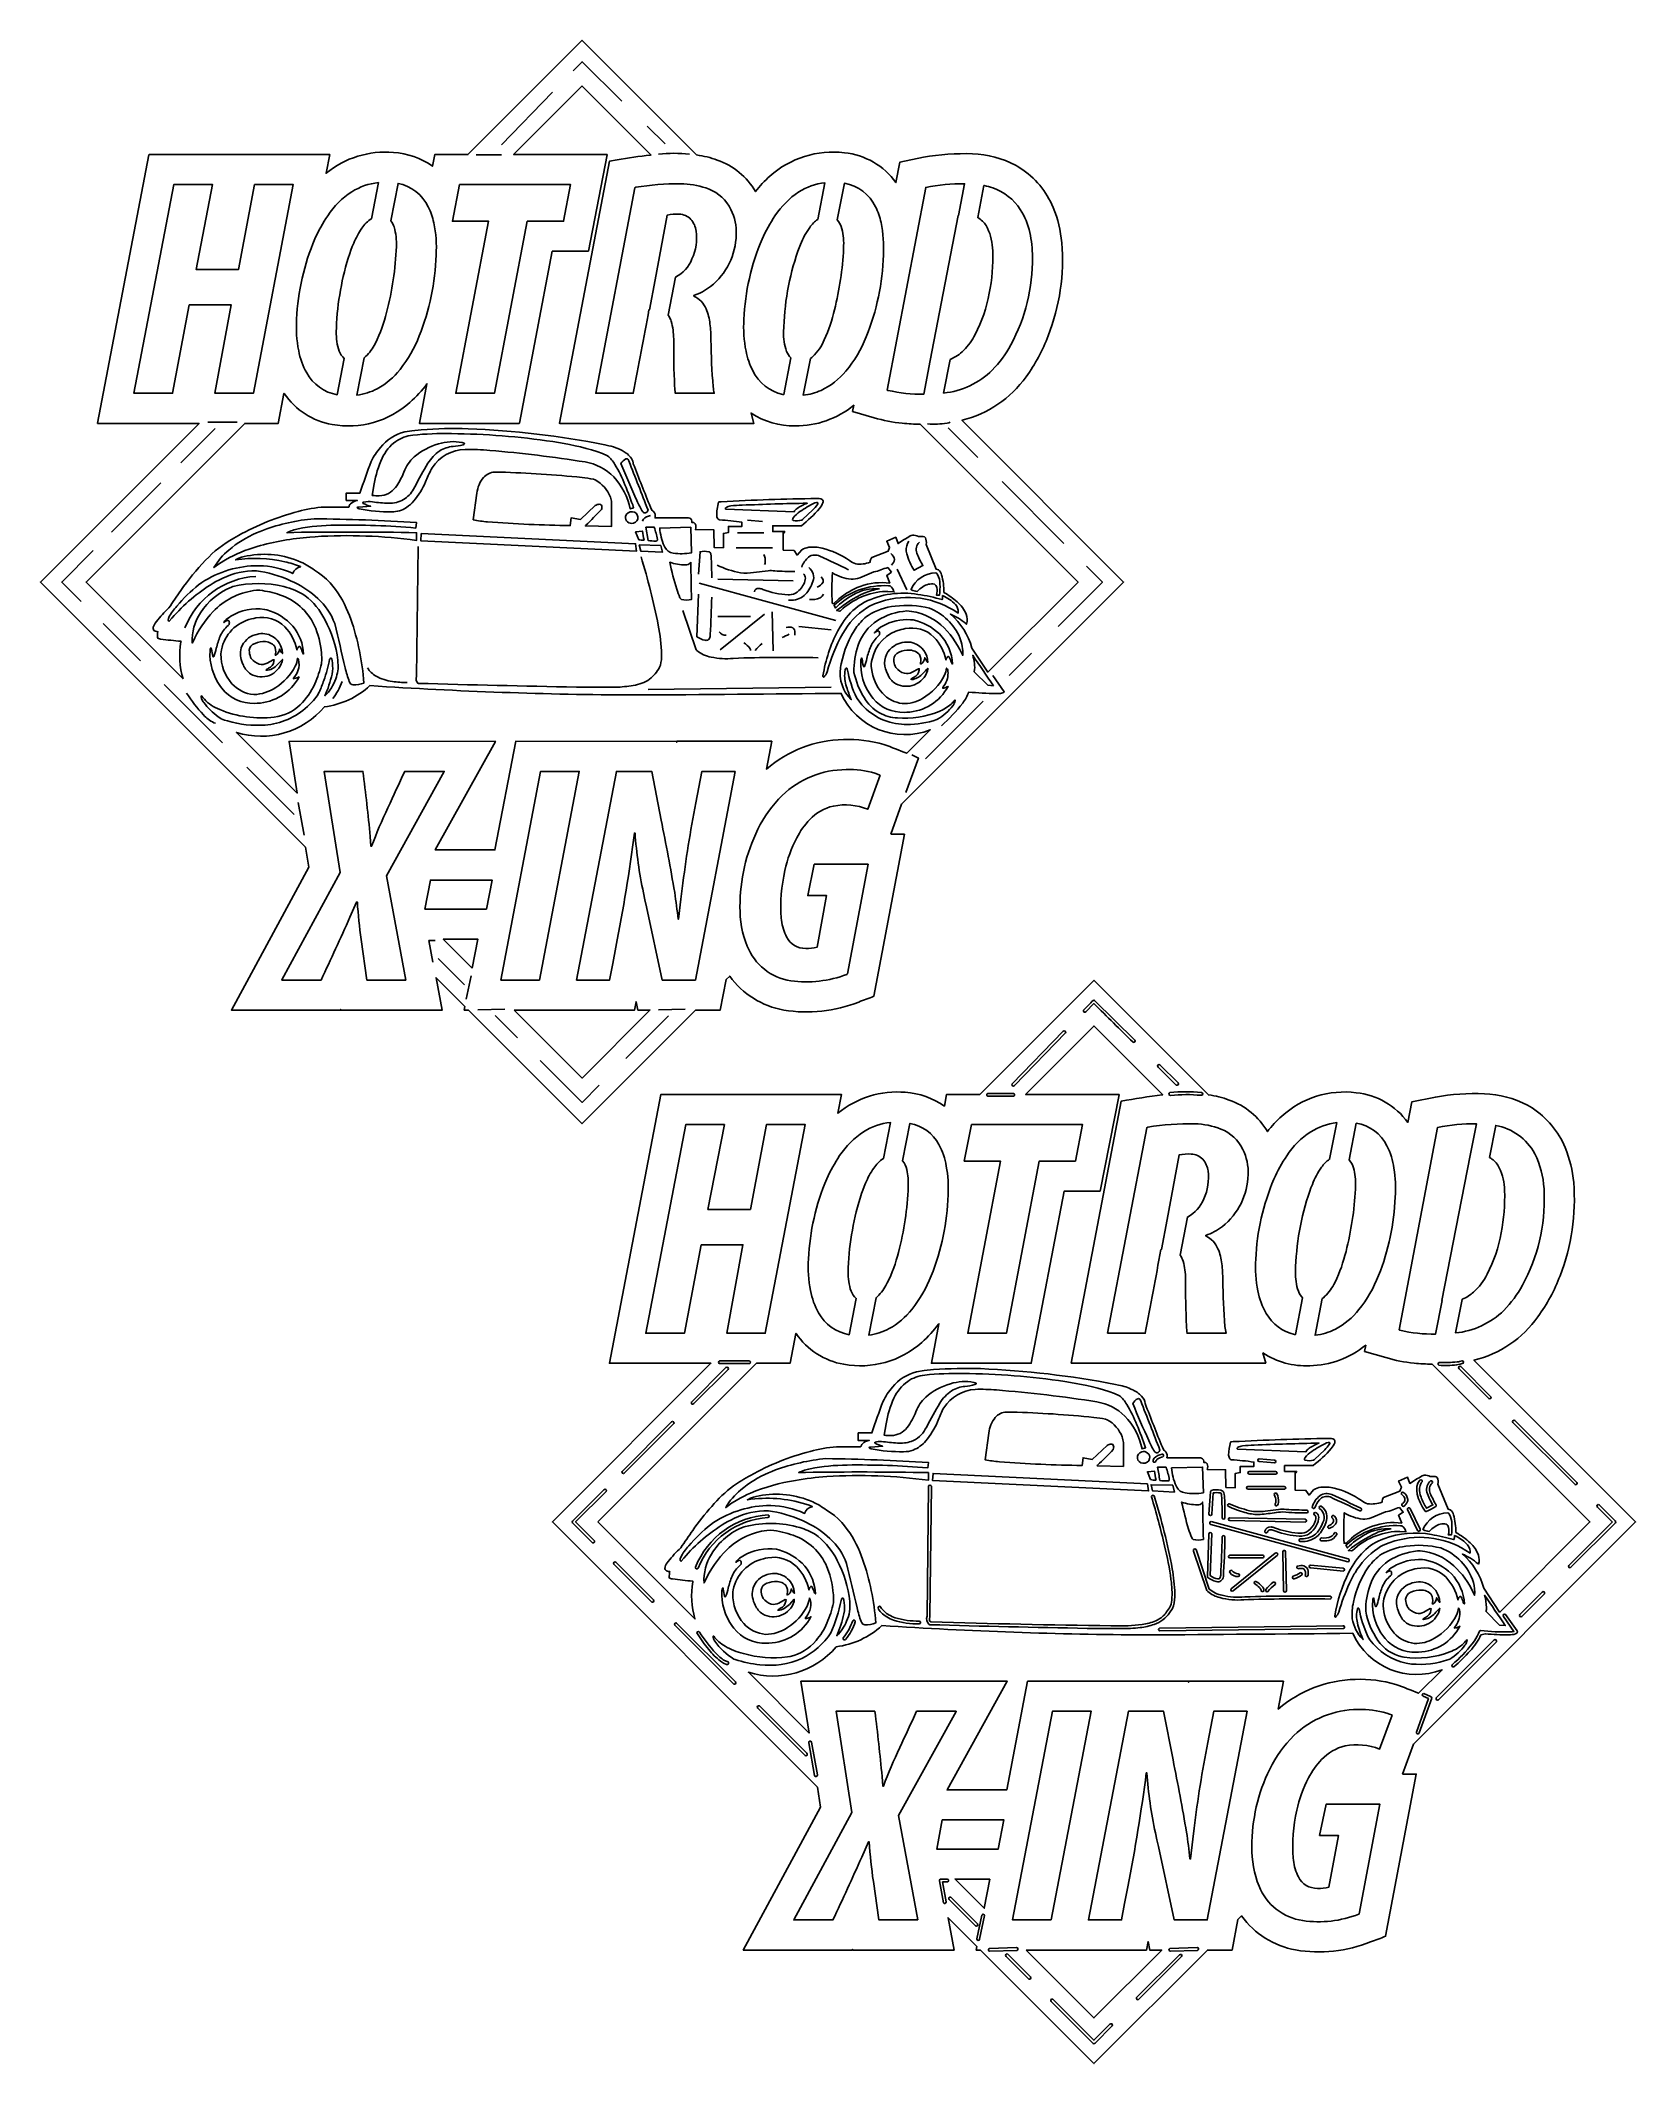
# Model space of a CAD drawing. Extents: x 2 to 37.3, y 1.1 to 45.9.
import ezdxf

# ---------------------------------------------------------------- set-up
doc = ezdxf.new("R2010")
doc.units = 0
doc.linetypes.add('0', pattern=[0])
doc.layers.add('1', color=7, linetype='0')

msp = doc.modelspace()

# ---------------------------------------------------------------- linework, layer by layer
at = {"layer": '1'}
for p, q in [((12.207788, 43.581848), (13.339082, 44.747276)), ((15.437266, 43.996582), (15.837426, 43.600372)), ((11.652232, 43.359627), (12.207788, 43.359627)), ((5.106409, 36.534431), (5.865985, 37.294006)), ((5.707788, 37.433708), (6.355941, 37.433708)), ((22.106157, 37.313507), (22.763655, 36.656013)), ((3.569781, 34.997795), (4.662296, 36.090324)), ((23.300602, 36.119072), (24.671288, 34.74839)), ((17.438595, 34.984543), (18.021929, 34.984543)), ((17.660818, 35.262321), (17.99415, 35.234543)), ((17.410818, 34.651207), (18.216373, 34.651207)), ((20.975216, 34.180237), (21.19318, 33.721375)), ((16.593054, 33.870506), (19.621565, 33.044556)), ((17.006033, 33.956551), (18.675167, 33.922127)), ((18.038488, 33.182205), (17.057669, 32.390671)), ((18.210554, 33.233826), (18.227766, 32.373451)), ((4.21655, 32.145905), (3.383264, 32.979187)), ((17.007538, 33.129135), (17.730207, 33.129135)), ((19.51832, 32.838066), (18.79561, 32.906898)), ((23.950151, 32.320961), (23.455223, 31.826025)), ((6.031214, 30.331236), (4.734942, 31.627504)), ((15.457355, 31.513098), (19.51832, 31.564714)), ((22.885712, 31.256521), (21.607351, 29.978148)), ((7.61456, 28.747892), (6.568289, 29.794157)), ((7.707788, 29.007776), (7.83742, 28.285551)), ((11.392352, 24.970095), (10.808999, 25.55345)), ((11.541121, 25.17444), (11.430011, 24.65592)), ((11.689275, 24.415186), (12.281865, 24.433699)), ((12.56829, 23.794157), (12.06829, 24.294157)), ((15.913218, 24.284025), (14.968612, 23.339407)), ((15.689275, 24.415186), (16.28187, 24.433699))]:
    msp.add_line(p, q, dxfattribs=at)
for points in [[(20.834358, 28.309134), (21.076258, 28.974352), (25.995613, 33.895454), (22.418993, 37.472076), (22.41407, 37.478752, 0.17984), (23.832792, 38.441978, 0.06832), (24.322908, 39.34964, 0.113784), (24.625206, 41.412361, 0.075093), (24.435331, 42.191437, 0.150896), (23.70406, 43.067947), (23.653112, 43.099251), (23.60117, 43.128883, 0.112237), (22.64587, 43.382889, 0.05169), (21.56023, 43.306976), (21.037565, 43.200417), (20.95088, 42.745651, 0.213966), (19.807451, 43.40538, 0.217882), (18.158377, 42.88623, 0.048756), (17.837769, 42.545166, 0.177972), (16.991901, 43.24334, 0.055311), (16.534187, 43.356873), (13.998641, 45.892418), (13.994325, 45.893723), (11.465623, 43.365784), (10.732036, 43.365784), (10.681508, 43.10778, 0.138044), (9.816461, 43.413895, 0.1954), (8.325507, 42.95166), (8.404614, 43.364975), (4.40549, 43.365784), (4.399613, 43.363152), (3.261212, 37.415253), (3.262119, 37.410271), (5.509846, 37.410271), (1.996463, 33.895874), (7.871329, 28.019735), (7.940331, 27.578318), (6.225482, 24.410967), (8.642373, 24.410975), (8.649148, 24.425661), (8.651689, 24.411898), (10.896888, 24.410967), (10.763553, 25.127466), (11.401759, 24.489309), (11.386935, 24.411856), (11.479182, 24.410967), (13.992778, 21.898279), (13.997138, 21.896544), (16.512072, 24.410971), (17.057657, 24.410967), (17.187143, 25.086485), (17.266462, 25.165869, 0.195211), (18.464911, 24.412779, 0.136562), (20.125139, 24.590864, 0.002031), (20.459398, 24.716715), (21.137423, 28.308432)], [(5.156076, 31.747087), (3.007539, 33.895241), (6.522574, 37.410271), (7.264923, 37.410301), (7.391991, 38.074219), (7.398289, 38.068962, 0.204177), (8.45791, 37.387154, 0.232127), (10.182488, 37.875504, 0.055026), (10.560075, 38.286621), (10.393489, 37.412849), (10.394261, 37.410271), (12.601838, 37.410271), (12.608125, 37.413109), (13.335263, 41.223221), (14.132997, 41.223221), (14.135045, 41.225708), (14.551507, 43.362221), (14.549289, 43.365784), (12.48099, 43.365784), (12.480618, 43.368317), (13.994067, 44.881767), (13.998813, 44.880539), (15.521251, 43.358101), (15.510058, 43.3554, 0.014038), (14.771146, 43.247498), (14.601998, 43.218681), (13.492921, 37.412712), (13.506783, 37.410271), (17.803738, 37.411118), (17.740107, 37.638428, 0.148951), (18.717413, 37.354904, 0.174995), (20.016668, 37.810875), (19.990959, 37.675117), (20.465973, 37.536247, 0.054963), (21.091389, 37.414085, 0.021391), (21.488705, 37.390648), (24.984026, 33.895149), (22.994555, 31.90568), (22.98374, 31.898855), (22.633667, 32.430916, 0.147923), (22.158545, 33.184151, -0.080182), (22.496895, 32.975708), (22.506786, 32.965202), (22.514759, 32.963402, 0.195391), (22.505028, 33.182297, 0.132568), (22.305155, 33.454567, 0.050794), (22.013409, 33.664513, 0.066756), (21.962954, 34.054939, 0.184513), (21.889687, 34.164124), (21.842123, 34.17997), (21.617914, 34.730217, 0.172385), (21.602659, 34.87748, 0.223829), (21.554289, 34.902786), (21.447052, 34.902954, 0.124412), (21.313719, 34.931122, 0.08074), (21.266628, 34.916641, 0.015464), (20.998245, 34.748154), (20.94656, 34.885704), (20.745821, 34.799728), (20.808395, 34.663132), (20.7747, 34.576645), (20.413116, 34.438362, 0.126572), (20.378698, 34.335197, -0.131375), (20.059484, 34.299416, -0.126363), (19.921509, 34.372772, 0.090839), (19.316521, 34.643997, 0.090783), (19.019711, 34.664185, 0.095589), (18.863394, 34.609215), (18.761757, 34.490646), (18.692646, 34.592781), (18.452381, 34.602539), (18.451462, 34.988991), (18.476194, 34.988991, 0.04732), (18.485735, 35.014374), (18.219788, 35.014801), (18.219152, 35.143593), (18.8547, 35.14386, 0.047105), (19.254622, 35.522995, 0.075129), (19.331263, 35.651825, 0.301962), (19.316257, 35.724556), (19.289589, 35.738129), (19.250292, 35.745224), (19.197193, 35.746048, 0.009662), (17.078888, 35.674133), (17.036743, 35.670319), (17.021223, 35.66185, 0.084244), (16.982849, 35.358231, 0.251247), (17.023926, 35.27861), (17.032984, 35.275108), (17.042511, 35.273232, -0.022749), (17.539145, 35.221329), (17.539452, 35.126717), (17.23848, 35.126656), (17.238333, 34.989037), (17.127428, 34.971939), (17.126474, 34.654076), (16.920013, 34.662056), (16.914263, 35.052078), (16.507023, 35.057823, 0.168459), (16.504698, 35.185013, 0.328924), (16.429588, 35.212692), (16.427565, 35.244034, 0.367223), (16.354954, 35.315407), (15.612239, 35.315948), (15.615172, 35.330856, 0.262359), (15.580455, 35.458336, 0.050954), (15.541411, 35.483826), (15.511443, 35.553337, -0.004902), (15.131646, 36.517227), (15.128535, 36.537163, 0.181428), (14.974067, 36.75219, 0.099782), (14.591382, 36.915291), (14.501489, 36.936691, 0.038355), (11.470399, 37.291771, 0.027171), (10.433963, 37.268875), (10.221747, 37.246239), (10.065928, 37.222359, 0.16242), (9.529601, 36.876625, 0.063796), (9.323125, 36.569069, 0.010098), (9.07587, 35.866577), (8.77284, 35.866577), (8.772248, 35.703369), (9.018544, 35.703102, 0.153033), (8.863599, 35.624474, 0.115935), (8.833661, 35.563797), (8.81994, 35.556839), (8.290797, 35.556839, 0.051674), (7.704388, 35.458153, 0.063139), (6.381556, 34.923874), (6.280615, 34.867294, 0.079693), (5.654213, 34.37748, 0.040069), (5.104872, 33.704491, 0.007333), (4.843048, 33.32312, 0.039035), (4.565324, 33.020805), (4.540747, 32.984848, 0.16032), (4.492311, 32.86412, 0.358568), (4.547726, 32.803513, 0.080976), (4.598847, 32.795052, 0.05811), (4.586539, 32.6717, 0.395254), (4.613592, 32.643204, 0.05687), (4.659712, 32.632729, 0.014769), (5.110697, 32.582581), (5.110012, 32.569504, 0.119295)], [(8.362128, 42.010887, -0.101204), (8.89412, 42.541428, -0.114542), (9.485595, 42.745575), (9.330297, 41.945526, 0.109855), (9.116963, 41.733597, 0.055998), (8.938113, 41.402748), (8.906001, 41.326546), (8.875867, 41.249535), (8.84773, 41.171776, 0.069008), (8.552218, 39.528275), (8.551583, 39.442329, 0.092126), (8.615026, 39.008919, 0.120464), (8.728747, 38.846527), (8.573026, 38.044289, -0.230245), (7.894719, 38.531158, -0.084322), (7.717634, 39.019524, -0.067751), (7.672114, 39.721489, -0.090525), (8.077397, 41.497498, -0.044938)], [(10.710687, 41.855766, -0.065692), (10.763488, 41.138893, -0.086969), (10.390651, 39.347168, -0.069833), (9.963807, 38.604752, -0.097496), (9.460111, 38.178162, -0.089042), (9.008199, 38.034653), (9.168759, 38.861839, 0.089722), (9.388576, 39.136726), (9.418427, 39.190292, 0.054797), (9.665595, 39.867821, 0.052695), (9.881845, 41.325607, 0.077959), (9.832759, 41.761101, 0.082586), (9.758067, 41.897781), (9.918868, 42.726196, -0.243264), (10.58814, 42.207344, -0.064742)], [(16.808922, 42.600388, -0.186061), (17.29398, 42.150108, -0.132289), (17.410978, 41.591118, -0.224829), (16.841856, 40.441711, -0.080496), (16.472424, 40.243988), (16.472422, 40.231026, -0.191926), (16.743523, 39.94577, -0.078475), (16.828457, 39.613937, -0.030636), (16.851597, 39.25753, 0.017017), (16.899815, 38.222099, 0.027116), (16.924391, 38.076935), (16.061605, 38.076935, -0.027273), (16.047018, 38.231377, -0.013021), (16.026127, 39.280373, 0.063637), (15.973023, 39.672043, 0.074037), (15.904605, 39.80838), (16.068077, 40.650513, 0.174871), (16.431385, 41.05265, 0.138286), (16.524345, 41.671822, 0.13911), (16.407753, 41.930283, 0.194614), (16.150257, 42.046127, 0.068928), (15.882546, 42.026436), (15.615214, 40.593758), (15.619147, 40.593758), (15.490895, 39.928551), (15.478921, 39.928551, -0.002531), (15.131474, 38.07695), (14.298654, 38.077805), (15.167964, 42.629646), (15.186774, 42.640251, -0.046455), (16.166479, 42.717751), (16.250116, 42.714348, -0.086232)], [(18.270571, 42.009247, -0.10029), (18.798172, 42.537979, -0.112092), (19.374475, 42.742989), (19.216782, 41.930595, 0.09277), (19.04077, 41.753227, 0.06385), (18.835392, 41.374191), (18.804909, 41.299484), (18.776289, 41.224037, 0.07759), (18.461235, 39.437874, 0.090072), (18.525517, 39.006287, 0.085372), (18.620594, 38.8592), (18.463326, 38.049004), (18.441494, 38.051735, -0.228679), (17.780611, 38.573959, -0.074476), (17.628477, 39.013321, -0.068151), (17.581463, 39.714996, -0.09059), (17.984941, 41.492928, -0.045067)], [(20.619761, 41.858177, -0.065907), (20.673092, 41.140045, -0.088507), (20.291008, 39.326096, -0.074567), (19.842657, 38.56781, -0.108633), (19.292423, 38.140518, -0.081142), (18.897449, 38.033981), (19.055283, 38.845367), (19.083288, 38.866676), (19.109957, 38.889641, 0.091737), (19.362316, 39.258904, 0.048696), (19.589706, 39.927353, 0.048577), (19.790648, 41.281799), (19.791632, 41.352211, 0.082836), (19.738333, 41.771515, 0.102046), (19.651028, 41.916206), (19.809105, 42.730583, -0.24704), (20.496016, 42.210884, -0.065248)], [(20.759039, 38.148209), (21.608896, 42.63739, -0.049178), (22.470024, 42.718376), (22.333729, 42.016212, -0.284223), (22.329954, 42.013626), (21.70499, 38.803848), (21.709105, 38.803314), (21.565138, 38.056656, -0.059923), (20.773539, 38.141266)], [(23.094795, 42.625763, -0.16919), (23.704803, 42.147179, -0.094187), (23.914232, 41.641891, -0.0584), (23.973812, 41.094147, -0.128002), (23.496019, 39.148811, -0.07125), (23.08358, 38.588913, -0.170218), (22.006962, 38.081284), (22.151255, 38.824654), (22.154617, 38.828491, 0.101669), (22.449242, 39.027222, 0.086239), (22.704683, 39.37883, 0.073368), (23.017517, 40.293495, 0.056547), (23.094902, 41.230759), (23.090179, 41.299004, 0.116975), (22.946272, 41.793633, 0.124796), (22.76189, 41.970482), (22.89926, 42.678177), (22.908443, 42.678291, -0.032466)], [(10.107903, 35.547531, -0.161934), (9.778647, 35.452171, -0.057901), (9.059365, 35.5186, -0.151297), (9.01386, 35.539742), (9.014562, 35.544197, -0.118333), (9.049766, 35.554588), (9.313506, 35.574005, -0.067397), (9.148805, 35.637726, -0.814581), (9.154096, 35.664932), (9.160789, 35.667511, -0.089083), (9.351769, 35.672165, 0.031116), (9.710959, 35.639915, 0.130562), (10.041224, 35.722038, 0.13848), (10.260152, 35.953201), (10.290212, 36.005028, -0.01385), (10.579677, 36.526894, -0.103965), (10.842357, 36.800812, -0.117446), (11.138284, 36.899017, 0.047279), (11.360097, 36.937225, 0.108204), (11.390058, 36.95652, 0.358657), (11.385653, 36.968987, 0.103029), (11.336402, 36.987442, 0.121062), (10.815751, 36.956261, 0.108288), (10.277589, 36.667801, 0.120689), (10.049424, 36.330177, -0.050627), (9.889283, 36.026466), (9.863027, 35.992134, -0.232393), (9.504249, 35.808571, -0.054351), (9.348718, 35.814949), (9.392426, 36.070305, -0.064518), (9.564366, 36.639168, -0.125369), (9.869353, 37.010406, -0.125558), (10.246638, 37.148079, -0.033895), (11.099954, 37.182732, -0.03434), (13.349715, 37.006363, -0.040145), (14.32429, 36.786629), (14.450181, 36.740929), (14.562514, 36.692558, -0.093733), (14.721982, 36.500229, -0.044122), (14.946942, 36.048988, -0.020215), (15.139022, 35.539635), (15.0619, 35.513924, 0.134727), (14.69708, 36.223747, 0.166273), (14.063617, 36.554871, 0.018108), (11.95123, 36.811584, 0.018528), (11.405015, 36.834396, 0.246292), (10.672463, 36.426659), (10.651544, 36.391068, 0.012177), (10.530719, 36.114563, -0.066616), (10.269198, 35.691261, -0.059076)], [(14.375958, 35.619247, 0.092516), (14.288634, 35.591988), (13.960294, 35.281525), (13.753812, 35.315895), (13.734872, 35.14534, -0.015184), (11.900279, 35.229279, -0.034793), (11.58575, 35.273666), (11.667745, 35.863167, -0.144748), (11.810794, 36.211006, -0.200493), (12.058043, 36.33036), (12.184934, 36.329834, -0.017293), (13.996667, 36.212852, -0.01908), (14.249024, 36.173515), (14.288077, 36.159447, -0.178041), (14.622914, 35.777847, -0.06915), (14.648467, 35.65657), (14.648612, 35.126816), (14.070374, 35.136864), (14.076621, 35.151588, 0.01457), (14.423863, 35.504044, 0.187325), (14.425574, 35.59787, 0.278011)], [(15.448663, 35.467979, -0.530982), (15.341786, 35.448479, -0.036126), (15.21222, 35.69812, -0.008175), (14.855319, 36.519928, -0.131804), (14.96778, 36.625153, -0.394241), (15.02321, 36.597588), (15.031838, 36.578194, -0.002375), (15.457339, 35.487976)], [(15.111699, 35.452766, -0.862326), (15.135827, 35.200493, -0.56589), (14.961726, 35.350662, -0.382518)], [(18.763243, 35.526749, 0.129724), (18.692352, 35.448875), (17.178097, 35.509102, -0.511257), (17.180464, 35.542496, -0.128649), (17.289814, 35.581726, -0.015515), (17.542564, 35.59903, -0.004933), (18.985579, 35.642128, 0.057413)], [(18.824373, 35.45623, -0.031788), (19.152245, 35.64975), (19.187393, 35.656647), (19.209379, 35.655327), (19.219549, 35.646713), (19.219261, 35.631744), (19.209866, 35.611336, -0.054622), (19.108267, 35.493881), (18.879158, 35.279907, -0.286503), (18.859751, 35.264198, -0.11523), (18.673996, 35.261055), (18.665575, 35.266327), (18.658403, 35.273201), (18.662807, 35.29583), (18.675339, 35.320259, -0.085326)], [(7.6081, 34.994347, -0.007735), (10.329534, 34.988991), (10.329534, 34.817635, 0.049779), (8.079278, 34.90033), (7.962348, 34.890831, 0.050056), (6.798162, 34.682755, 0.05794), (6.098364, 34.390129), (5.964233, 34.306297), (5.83839, 34.214661, -0.089106), (6.171629, 34.604729, -0.076275), (6.78516, 34.983078), (6.862525, 35.016273), (6.940735, 35.047424, -0.063488), (8.05816, 35.298729, -0.012425), (10.329534, 35.212692), (10.312322, 35.092239, 0.025584), (8.531518, 35.155807, 0.043702), (7.709348, 35.074989, 0.054891), (7.455893, 34.988991)], [(15.251979, 34.833855), (15.182031, 35.006203), (15.335656, 35.023277), (15.337039, 35.022171, 0.03815), (15.371947, 34.825424), (15.364327, 34.82058, -0.085964)], [(15.406775, 35.109436), (15.595023, 35.109436, -0.037741), (15.665729, 34.840736, -0.41619), (15.649131, 34.80674), (15.63194, 34.803177, -0.059349), (15.457355, 34.816925), (15.406016, 35.107826)], [(16.014584, 34.537216, -0.241424), (15.830085, 34.668236), (15.814982, 34.695641, -0.08216), (15.715564, 35.091331), (16.403765, 35.109436), (16.42001, 34.541435, -0.081512)], [(7.411181, 34.345551, 0.091931), (6.320188, 34.386734), (6.331898, 34.395966, -0.080494), (6.575345, 34.473412, -0.153437), (7.768239, 34.338066, -0.050203), (8.068685, 34.160034), (8.154311, 34.101578), (8.245656, 34.035797), (8.331368, 33.96183), (8.411618, 33.880417, -0.084497), (8.808206, 33.231491), (8.840926, 33.151718), (8.871764, 33.071205, -0.066726), (9.161313, 31.657957, -0.105965), (8.92147, 31.616194, -0.272751), (8.848523, 31.6719), (8.838758, 31.691839, -0.031683), (8.74929, 31.993166, 0.000627), (8.516061, 32.974251, 0.123889), (8.142438, 33.530418, 0.076764), (7.625819, 33.882271, 0.072628), (6.871346, 34.130226), (6.785977, 34.139847), (6.681634, 34.141586, 0.112117), (5.94818, 33.938126), (5.883412, 33.904083), (5.819613, 33.868256, 0.07865), (4.908633, 33.094002), (4.851056, 33.025887, -0.437106), (4.826485, 33.060013, -0.124673), (4.839837, 33.110794, -0.068737), (5.01818, 33.362984, -0.042868), (5.501156, 33.834648, -0.146429), (6.742911, 34.257339, -0.098758), (7.492323, 34.127541), (7.540019, 34.106705), (7.586905, 34.084099, -0.281917), (7.760389, 34.233299), (7.755164, 34.239365, 0.037429)], [(16.403534, 34.333908, -0.000314), (16.420963, 33.509155, -0.137643), (16.197289, 33.509155), (16.182196, 33.521637), (16.165771, 33.546547, -0.044526), (16.092123, 33.738594, -0.01795), (15.939179, 34.335114, 0.085895), (16.290243, 34.275131, 0.192638), (16.394518, 34.316078), (16.39975, 34.324623)], [(20.849018, 34.111404), (20.745779, 34.042595), (20.814615, 33.870537, 0.123344), (20.157236, 33.7966, 0.087415), (19.687176, 33.524628), (19.567623, 33.415543), (19.538071, 33.427628, -0.024319), (19.541224, 34.099258, 0.118632), (19.957069, 33.959251, 0.092269), (20.146765, 33.986465), (20.457607, 34.122261, 0.126456), (20.619072, 34.167633, -0.047483), (20.768187, 34.214569)], [(21.855135, 33.775772, 0.2043), (21.801184, 33.847557, 0.203984), (21.549109, 33.790527, 0.066065), (21.422693, 33.68705, -0.121787), (21.291048, 33.72374), (21.285959, 33.730469, -0.289221), (21.834248, 34.099968), (21.849453, 34.089096), (21.873066, 34.061218, -0.123691), (21.925739, 33.846626, -0.045156), (21.915804, 33.606651), (21.847755, 33.606651, 0.117384)], [(5.567003, 31.310392, -0.186369), (5.563067, 31.375425, 0.122148), (5.869406, 31.11746), (5.918675, 31.091898), (5.968894, 31.068254, 0.127243), (7.176219, 30.903505, 0.16617), (7.752952, 31.17758, 0.100163), (8.071727, 31.638582, 0.052137), (8.223346, 32.085938), (8.228288, 32.189972), (8.219796, 32.322311, 0.088402), (8.063241, 32.937614, 0.208641), (7.2951, 33.613853, 0.056583), (6.85662, 33.711517), (6.78347, 33.712448, 0.169519), (5.869916, 33.287483), (5.826457, 33.245392, 0.086317), (5.369684, 32.562637), (5.362484, 32.548981), (5.358141, 32.543259), (5.356305, 32.549614, -0.159373), (5.542804, 33.214233, -0.159457), (6.230692, 33.782677), (6.262178, 33.792793, -0.121172), (7.391624, 33.793961, -0.085002), (7.861096, 33.592964, -0.109294), (8.296369, 33.063332, -0.09576), (8.583892, 32.162148), (8.588016, 32.103493, -0.120296), (8.537332, 31.752542, -0.120909), (8.299546, 31.375845), (8.32038, 31.427217, 0.055835), (8.468568, 31.918982, 0.053402), (8.457419, 32.158508, 0.150608), (8.437819, 32.205368), (8.432456, 32.207848, 0.311236), (8.403592, 32.186562, -0.044877), (8.274432, 31.713644, -0.018077), (8.173026, 31.45439), (8.124736, 31.375929), (8.042829, 31.27326), (7.957904, 31.181242, -0.172795), (7.031697, 30.733713), (6.97432, 30.727423, -0.09134), (6.141976, 30.818457), (6.075722, 30.838308, -0.109899), (5.935711, 30.911623, -0.079843), (5.615567, 31.223658, -0.04719)], [(19.763651, 32.982933, -0.099855), (20.170031, 33.400932), (20.254574, 33.450333, -0.156662), (21.437605, 33.621513, -0.032227), (21.973642, 33.504929, 0.05256), (21.984735, 33.594772, -0.099552), (22.267569, 33.394402, -0.204931), (22.331739, 33.227371), (22.329618, 33.208771), (22.326122, 33.207291, 0.235337), (20.606119, 33.457489), (20.478676, 33.412384), (20.363209, 33.362877), (20.304255, 33.321739, 0.120475), (19.77104, 32.752983, 0.059224), (19.424259, 31.903185, -0.121642), (19.351694, 31.789873), (19.345787, 31.788691, -0.464606), (19.333593, 31.817442, -0.08038), (19.663319, 32.815254), (19.711451, 32.899994)], [(20.58449, 33.741646, 0.157653), (20.005301, 33.61525, 0.075248), (19.612919, 33.319923), (19.578627, 33.379944, -0.206451), (20.788675, 33.812447), (20.820486, 33.80838, -0.202049), (20.90634, 33.675705), (20.771654, 33.686722), (20.723886, 33.687325, 0.181657), (19.721891, 33.259148), (19.700201, 33.252914), (19.63419, 33.262329, -0.065852), (20.246861, 33.648895, -0.065466)], [(6.136586, 33.044968, 0.143185), (6.062083, 32.998657, -0.140884), (6.176764, 33.111572), (6.217536, 33.137756, -0.178972), (6.963751, 33.288673), (7.011638, 33.276047, -0.149393), (7.589662, 32.915398, -0.160765), (7.826196, 32.299179, -0.186856), (7.79934, 32.33876, 0.062824), (7.747047, 32.461739, 0.46651), (7.71513, 32.459328, 0.0911), (7.67957, 32.390732, 0.140247), (7.409069, 32.904945, 0.248264), (6.768699, 33.099274), (6.721658, 33.090515), (6.675048, 33.079689, 0.295733), (6.005939, 32.391373), (5.998003, 32.350044), (5.992705, 32.301025, 0.180342), (6.237084, 31.642633, 0.185828), (6.721822, 31.403482, 0.148305), (7.208755, 31.558432, 0.1335), (7.640087, 32.028946, 0.090511), (7.691044, 32.207108, -0.191056), (7.710471, 32.180244, -0.180286), (7.698281, 31.930349, -0.085624), (7.606333, 31.768568), (7.601616, 31.75783, 0.16459), (7.627968, 31.755301, 0.059771), (7.725175, 31.793497, -0.266688), (6.795953, 31.208994), (6.739501, 31.206877, -0.238524), (6.01463, 31.54339), (5.984931, 31.580919, -0.173001), (5.753722, 32.37413, -0.089588), (5.77105, 32.434174), (5.774818, 32.435089, -0.116667), (5.784489, 32.409271, 0.024854), (5.814048, 32.24955, 0.381377), (5.82997, 32.236099), (5.83652, 32.242508, 0.059212), (5.89289, 32.427849, -0.035061), (5.978254, 32.696175, -0.106014), (6.155268, 32.934669), (6.177588, 32.95694, 0.156212), (6.173929, 33.029839, 0.319003)], [(22.365564, 32.661308, -0.118413), (22.43025, 32.270973), (22.407825, 32.314293, 0.104665), (21.946463, 32.945137, 0.164973), (21.19515, 33.255249, 0.11795), (20.540083, 33.044159, 0.166879), (20.113926, 32.497986, 0.092443), (20.020933, 31.892973, 0.08141), (20.242722, 31.336435, 0.121575), (20.586569, 30.996222, 0.123008), (20.981289, 30.884344, 0.113993), (21.904293, 31.025034, 0.078902), (22.174818, 31.193136, 0.041385), (22.247112, 31.273115), (22.260889, 31.281492), (22.262161, 31.267687, -0.131377), (22.211012, 31.15605, -0.09745), (21.873787, 30.854383), (21.857096, 30.8468, -0.082432), (21.187794, 30.738634), (21.131634, 30.740816), (21.075579, 30.744856, -0.209225), (20.154318, 31.226931), (20.08013, 31.324537, -0.062455), (19.871059, 31.970411, 0.318339), (19.846025, 31.988569, 0.196058), (19.826807, 31.950621), (19.820089, 31.903688, 0.122724), (19.855938, 31.575491, 0.027558), (19.958668, 31.289598), (19.947605, 31.299314, -0.15584), (19.71847, 31.765886, -0.079873), (19.739651, 32.083199, -0.109908), (20.086828, 32.907158, -0.071728), (20.332495, 33.157196, -0.113376), (20.930717, 33.361298, -0.097125), (21.690254, 33.315163, -0.204032)], [(7.291034, 32.400787, -0.269231), (7.206272, 32.276932), (7.197778, 32.27594), (7.202944, 32.30146, 0.201961), (7.172418, 32.486076), (7.160906, 32.49942, 0.204387), (6.920852, 32.575455, 0.115263), (6.697623, 32.511414, 0.295937), (6.624904, 32.340012, 0.097783), (6.668063, 32.199272, 0.138566), (6.845481, 32.076614, 0.187635), (7.015632, 32.097961), (7.155433, 32.174126), (7.17401, 32.173203), (7.170085, 32.142944, -0.264946), (7.049906, 31.984358, 0.040184), (6.992154, 31.944109, 0.18258), (7.134048, 31.979193, 0.074163), (7.247772, 32.066811), (7.355874, 32.182457), (7.357968, 32.172325), (7.355254, 32.151512), (7.351031, 32.130951, -0.478002), (6.65488, 31.856825, -0.152457), (6.492059, 32.052467), (6.473997, 32.091995, -0.188378), (6.446362, 32.438736, -0.243853), (6.755864, 32.727592), (6.787209, 32.736382, -0.430186), (7.344644, 32.40609, -0.049483), (7.358382, 32.310463, -0.033266), (7.29029, 32.410019)], [(21.791012, 32.676331, 0.250449), (21.154741, 32.862328), (21.108875, 32.853172), (21.063442, 32.842072, 0.286851), (20.421856, 32.188721, 0.112422), (20.410204, 31.977365, 0.15677), (20.649551, 31.42967, 0.171246), (21.092417, 31.202917, 0.147377), (21.537945, 31.317327, 0.152034), (22.028339, 31.830721, 0.061498), (22.072939, 31.988356, -0.194914), (22.096407, 31.939123), (22.101839, 31.913279), (22.105078, 31.887072, -0.179915), (21.987463, 31.558973), (21.982784, 31.548338, 0.164835), (22.008936, 31.545912, 0.065218), (22.104158, 31.583937, -0.267783), (21.189186, 31.009771), (21.133955, 31.007833, -0.22977), (20.446301, 31.314405), (20.415972, 31.350424, -0.183878), (20.171747, 32.161552, -0.108213), (20.189814, 32.212944, -0.16335), (20.199593, 32.191223, 0.019085), (20.228521, 32.032974, 0.579718), (20.247654, 32.018768), (20.250336, 32.022263, 0.064825), (20.306017, 32.20269, -0.034682), (20.390295, 32.468353, -0.10703), (20.565981, 32.7043), (20.586206, 32.725563, 0.166441), (20.581465, 32.797325, 0.382471), (20.535021, 32.807259, 0.108986), (20.474131, 32.769272), (20.482035, 32.783844, -0.105642), (20.654999, 32.919991, -0.144077), (21.273539, 33.061409), (21.329121, 33.054703, -0.143198), (21.91444, 32.746025, -0.181286), (22.204666, 32.079094, -0.219584), (22.177883, 32.115242, 0.038791), (22.129946, 32.23233, 0.582479), (22.094944, 32.237305, 0.097039), (22.05921, 32.16906, 0.141466)], [(21.587275, 32.204391, -0.234695), (21.508986, 32.082497), (21.500259, 32.079659), (21.491682, 32.078674), (21.496878, 32.104233, 0.193787), (21.468508, 32.290222), (21.457405, 32.304039, 0.22188), (21.190798, 32.384369, 0.12127), (20.967079, 32.31147, 0.280229), (20.905392, 32.135262, 0.090836), (20.949593, 31.998713, 0.141789), (21.136692, 31.872965, 0.182266), (21.307457, 31.897375), (21.448601, 31.974474), (21.467361, 31.973539), (21.463421, 31.942945, -0.263487), (21.34271, 31.781256, 0.033707), (21.283663, 31.741156), (21.301218, 31.736197), (21.332819, 31.738581, 0.150358), (21.54558, 31.868124, 0.010171), (21.656315, 31.984602), (21.65493, 31.964415), (21.651991, 31.944395), (21.647514, 31.924662, -0.462548), (20.949282, 31.640478, -0.14765), (20.787565, 31.812742), (20.767445, 31.85169), (20.749334, 31.891607), (20.733278, 31.932398), (20.71932, 31.973951), (20.70652, 32.029106, -0.316524), (20.91592, 32.484795, -0.178569), (21.280066, 32.56073), (21.343803, 32.542999, -0.31407), (21.656258, 32.114044, -0.040984), (21.587233, 32.216934)], [(23.108952, 31.599131), (22.982771, 31.610594), (22.6845, 31.908865, 0.09568), (22.68716, 32.091995, 0.040697), (22.650942, 32.27298, -0.001301)], [(18.197464, 30.366503), (16.097992, 30.366499), (16.094069, 30.34564, -0.049026), (16.089655, 30.365564), (12.526603, 30.366388), (12.065925, 27.959429), (10.742024, 27.959379), (12.076398, 30.364721), (12.071406, 30.366499), (7.505595, 30.365782), (7.684322, 29.218454), (6.339262, 30.56399, 0.302168), (8.287171, 31.130526, 0.156054), (9.296824, 31.599363, 0.015303), (15.151553, 31.392691, 0.000886), (19.731375, 31.427702), (19.731375, 31.430464, 0.400082), (21.710007, 30.621138), (21.189104, 30.100237, 0.013779), (20.684727, 30.295061, 0.081884), (19.787216, 30.407106, 0.171804), (18.079956, 29.751261)], [(10.094602, 25.077639), (9.230569, 25.077635), (9.103223, 25.975103, -0.023386), (9.017913, 26.805811), (8.998471, 26.805811), (8.852258, 26.467791, -0.003659), (8.214732, 25.077635), (7.346622, 25.077635), (7.345396, 25.078985), (8.633847, 27.457872), (8.284238, 29.699831), (9.141416, 29.699831, -0.009405), (9.30197, 28.25601), (9.319762, 28.04022), (9.332719, 28.04022, -0.022236), (9.694955, 28.894743, -0.002968), (10.068105, 29.699831), (10.943044, 29.699831), (10.944303, 29.698523), (9.662717, 27.388144)], [(17.390842, 29.699831), (16.506683, 25.077635), (15.773749, 25.077635), (15.423512, 26.701616), (15.389174, 26.855547), (15.356492, 27.009832, -0.035263), (15.169398, 28.335104), (15.156184, 28.335108, -0.01649), (14.746011, 25.809385), (14.676776, 25.443792), (14.607186, 25.078264), (13.873286, 25.0777), (14.758655, 29.699827), (15.539727, 29.699831), (15.748923, 28.621714, -0.007376), (16.047777, 27.018888, -0.014131), (16.122681, 26.42864), (16.135715, 26.42864), (16.188023, 26.865652), (16.216234, 27.107595, -0.01947), (16.520008, 29.006472), (16.585207, 29.353182), (16.650742, 29.699831)], [(20.600002, 29.615404), (20.326452, 28.863169, 0.144062), (19.563225, 28.932539, 0.149095), (19.041325, 28.632853, 0.074383), (18.752439, 28.225359, 0.070038), (18.490864, 27.506647, 0.075524), (18.410467, 26.449705, 0.086022), (18.508465, 26.069487), (18.527035, 26.034197, 0.292368), (18.950581, 25.777296, 0.070371), (19.201782, 25.804747), (19.414015, 26.949835), (18.996277, 26.949831), (19.140041, 27.64242), (20.333273, 27.642302), (19.874754, 25.212831), (19.862942, 25.203844, -0.12859), (18.621437, 25.063108, -0.267915), (17.655628, 25.827902, -0.10232), (17.494833, 26.700109, -0.115048), (17.890717, 28.419199, -0.079784), (18.427273, 29.166162, -0.193057), (19.849255, 29.74037, -0.080915), (20.485144, 29.658857), (20.54137, 29.63999), (20.596874, 29.619085)], [(32.175255, 7.485473), (32.417156, 8.150691), (37.336514, 13.071795), (33.759888, 16.648418), (33.754967, 16.65509, 0.179841), (35.173687, 17.618317, 0.068322), (35.663807, 18.525974, 0.11378), (35.966106, 20.588699, 0.075086), (35.77623, 21.367775, 0.1509), (35.044956, 22.244286), (34.994007, 22.275589), (34.942062, 22.305218, 0.112244), (33.986767, 22.559227, 0.051697), (32.901127, 22.483315), (32.378464, 22.376751), (32.291775, 21.921989, 0.213966), (31.148346, 22.581718, 0.217876), (29.499271, 22.062576, 0.048733), (29.178669, 21.721504, 0.177973), (28.332798, 22.419678, 0.05531), (27.875088, 22.533211), (25.339539, 25.068756), (25.33522, 25.070068), (22.806522, 22.542122), (22.072933, 22.542126), (22.022404, 22.284115, 0.138052), (21.157356, 22.590237, 0.195395), (19.666397, 22.127998), (19.74551, 22.541313), (15.746384, 22.542126), (15.740509, 22.539494), (14.602108, 16.591591), (14.603012, 16.586613), (16.850742, 16.586609), (13.33736, 13.072215), (19.212223, 7.196074), (19.281231, 6.754657), (17.566376, 3.587302), (19.983269, 3.587314), (19.990044, 3.601996), (19.992584, 3.588233), (22.237785, 3.587302), (22.10445, 4.303805), (22.742653, 3.665648), (22.727833, 3.588191), (22.820076, 3.587302), (25.333675, 1.074615), (25.338036, 1.072879), (27.85297, 3.587302), (28.398552, 3.587302), (28.528038, 4.26282), (28.607361, 4.342208, 0.195208), (29.805805, 3.589114, 0.136562), (31.466038, 3.7672, 0.002049), (31.800293, 3.893058), (32.478321, 7.484771)], [(25.159309, 24.372547, -0.890731), (25.108849, 24.40876, -0.008241), (25.320358, 24.62722, -0.260894), (25.352612, 24.627037), (26.241943, 23.747864, -0.882701), (26.204437, 23.69846, -0.001572), (25.337727, 24.555206)], [(14.348442, 13.07157), (17.863464, 16.586609), (18.605812, 16.586617), (18.732826, 17.250248), (18.737274, 17.24807, 0.204185), (19.79557, 16.564079, 0.232244), (21.52158, 17.050251, 0.05537), (21.900993, 17.46307), (21.734825, 16.586609), (23.941952, 16.586609), (23.948895, 16.588787), (24.676006, 20.399563), (25.473648, 20.399563), (25.475849, 20.401585), (25.892284, 22.537941), (25.89069, 22.542126), (23.822437, 22.542126), (23.82111, 22.544258), (25.334599, 24.057743), (25.339268, 24.057323), (26.861813, 22.534779), (26.85186, 22.531834, 0.015517), (25.942974, 22.395035), (24.833984, 16.589916), (24.846077, 16.586609), (29.144661, 16.587368), (29.081013, 16.814743, 0.156898), (30.116974, 16.532391, 0.168158), (31.357578, 16.987274), (31.331684, 16.850559), (31.805504, 16.712986, 0.054916), (32.431095, 16.590542, 0.021505), (32.829494, 16.56702), (36.324989, 13.071559), (34.336372, 11.082938), (34.325184, 11.074374), (33.974583, 11.607223, 0.147797), (33.499447, 12.360648, -0.082459), (33.84729, 12.141982), (33.85537, 12.139117, 0.187816), (33.853638, 12.336059, 0.137086), (33.671558, 12.607287, 0.058198), (33.354748, 12.840121, 0.064728), (33.304249, 13.230098, 0.18314), (33.230873, 13.340365), (33.183041, 13.356303), (32.958866, 13.906421, 0.169921), (32.943874, 14.053416, 0.223219), (32.895763, 14.079089), (32.787987, 14.079295, 0.123487), (32.65509, 14.107505, 0.080469), (32.607975, 14.093223, 0.015555), (32.339176, 13.924514), (32.287464, 14.06203), (32.086742, 13.976077), (32.149258, 13.839557), (32.11562, 13.753028), (31.754028, 13.614703, 0.126178), (31.719597, 13.51184, -0.131907), (31.40139, 13.475535, -0.127077), (31.263641, 13.548213, 0.090726), (30.659866, 13.819774, 0.090205), (30.362869, 13.840846, 0.09468), (30.204899, 13.786254), (30.102676, 13.66701), (30.033573, 13.769073), (29.792351, 13.778975), (29.792358, 14.165328), (29.817707, 14.165328), (29.826626, 14.190692), (29.560776, 14.191138), (29.560051, 14.319892), (30.195412, 14.320201, 0.047158), (30.594204, 14.697703, 0.073884), (30.671761, 14.826831, 0.297071), (30.658035, 14.900176), (30.631886, 14.914012), (30.593155, 14.921397), (30.540684, 14.922404, 0.009643), (28.421963, 14.850638), (28.379112, 14.846816), (28.362286, 14.838752, 0.070683), (28.321312, 14.553737, 0.128302), (28.348724, 14.466846, 0.175235), (28.382744, 14.449637, -0.022698), (28.879967, 14.397681), (28.880348, 14.303077), (28.579426, 14.302997), (28.579231, 14.165397), (28.467411, 14.148139), (28.467373, 13.830447), (28.260925, 13.838397), (28.255161, 14.228396), (27.847927, 14.23416, 0.166531), (27.845901, 14.360896, 0.330328), (27.770714, 14.38906), (27.768517, 14.420081, 0.36603), (27.696381, 14.491691), (26.953133, 14.492278, 0.234647), (26.93013, 14.62617, 0.092034), (26.882858, 14.658946), (26.853119, 14.727813, -0.004948), (26.472687, 15.693198, 0.163661), (26.393234, 15.856849, 0.106818), (26.195507, 15.999713, 0.064601), (25.883053, 16.103321), (25.811142, 16.118999, 0.037828), (22.82217, 16.467785, 0.027002), (21.784622, 16.446064), (21.571941, 16.423756), (21.408913, 16.399239, 0.162527), (20.871815, 16.054516, 0.063251), (20.66457, 15.746718, 0.010309), (20.416824, 15.042911), (20.113831, 15.042911), (20.113144, 14.879756), (20.359245, 14.879439, 0.152792), (20.207954, 14.804305, 0.12358), (20.174702, 14.740855), (20.161858, 14.73318), (19.631779, 14.73318, 0.051494), (19.049732, 14.635619, 0.063082), (17.729839, 14.104262, 0.033551), (17.348125, 13.869575, 0.051779), (16.867733, 13.416854, 0.029691), (16.447701, 12.883567, 0.0076), (16.184406, 12.500037, 0.038458), (15.907005, 12.198215), (15.882328, 12.162253, 0.158163), (15.833176, 12.041255, 0.361954), (15.888454, 11.979911, 0.081609), (15.939697, 11.971393, 0.05718), (15.927406, 11.848292, 0.395899), (15.95414, 11.819625, 0.057556), (15.999691, 11.809226, 0.014863), (16.450901, 11.758979), (16.451027, 11.746497, 0.119227), (16.496674, 10.924415)], [(23.573544, 22.73893, -0.950369), (23.522301, 22.774948), (24.657883, 23.945717, -0.915442), (24.705612, 23.905735)], [(26.756424, 23.150471, -0.936543), (26.796791, 23.198021), (27.201347, 22.797848, -0.889056), (27.160851, 22.750797)], [(22.999367, 22.504715, -1.013596), (22.988369, 22.56686), (23.542442, 22.567223, -1.013656), (23.553444, 22.505077)], [(27.021236, 22.584442, -0.048192), (27.719242, 22.585499, -0.999016), (27.711544, 22.523472, 0.047728), (27.033577, 22.52248, -0.897441)], [(19.703022, 21.187229, -0.101203), (20.235016, 21.717762, -0.114521), (20.826492, 21.921921), (20.671192, 21.121864, 0.109802), (20.457859, 20.909939, 0.056016), (20.279007, 20.579086), (20.246895, 20.50288), (20.216763, 20.425877), (20.188622, 20.348118, 0.069003), (19.893112, 18.70462), (19.892475, 18.618671, 0.092115), (19.955921, 18.185257, 0.120487), (20.069645, 18.022858), (19.913921, 17.220623, -0.230233), (19.235615, 17.707493, -0.084303), (19.058533, 18.195862, -0.067756), (19.013012, 18.897827, -0.090524), (19.418293, 20.673836, -0.044945)], [(21.1903, 20.877151, 0.115846), (21.098965, 21.074123), (21.259762, 21.902534, -0.228381), (21.903599, 21.432724, -0.087916), (22.066063, 20.95573, -0.058204), (22.104385, 20.315243, -0.086976), (21.731544, 18.52351, -0.069835), (21.304703, 17.781094, -0.097514), (20.801006, 17.354504, -0.089057), (20.349094, 17.210995), (20.509659, 18.038181, 0.089723), (20.729481, 18.313076), (20.759335, 18.366642, 0.054795), (21.006496, 19.044178, 0.052694), (21.22274, 20.501953, 0.061453)], [(28.149822, 21.77673, -0.186075), (28.634876, 21.326443, -0.132294), (28.751873, 20.76746, -0.22483), (28.182755, 19.61805, -0.080477), (27.81332, 19.420326), (27.81332, 19.407368, -0.19194), (28.084423, 19.122108, -0.078473), (28.169353, 18.790276, -0.030629), (28.192497, 18.433872, 0.017016), (28.240711, 17.398438, 0.027066), (28.265285, 17.253269), (27.402504, 17.253273, -0.027319), (27.387917, 17.407719, -0.013007), (27.36702, 18.456711, 0.063654), (27.313919, 18.848377, 0.074016), (27.245502, 18.984718), (27.408974, 19.826855, 0.174871), (27.772282, 20.228992, 0.138281), (27.865242, 20.84816, 0.139099), (27.748653, 21.106621, 0.194638), (27.491158, 21.222466, 0.068913), (27.223442, 21.202778), (26.956112, 19.7701), (26.960041, 19.7701), (26.831795, 19.104893), (26.81982, 19.104889, -0.002533), (26.47237, 17.253292), (25.639549, 17.254143), (26.508862, 21.805981), (26.527676, 21.816601, -0.048896), (27.571686, 21.892612, -0.085952)], [(29.611465, 21.185585, -0.10028), (30.139069, 21.714317, -0.112091), (30.71537, 21.919327), (30.557678, 21.106934, 0.09277), (30.381664, 20.929558, 0.063838), (30.176289, 20.550533), (30.145805, 20.475819), (30.117184, 20.400372, 0.077591), (29.802139, 18.614216, 0.090089), (29.866409, 18.182629, 0.085379), (29.961483, 18.035542), (29.804222, 17.225346), (29.782391, 17.228077, -0.214582), (29.155289, 17.69125, -0.088914), (28.969376, 18.189659, -0.068148), (28.922359, 18.891338, -0.09059), (29.32584, 20.66927, -0.045058)], [(31.089371, 20.915585, 0.121683), (30.991882, 21.092335), (31.149837, 21.906078, -0.243187), (31.829052, 21.402466, -0.087124), (31.983723, 20.909081, -0.054404), (32.012505, 20.269787, -0.084525), (31.643024, 18.529179, -0.072045), (31.209164, 17.775234, -0.101649), (30.688969, 17.343204, -0.089502), (30.23814, 17.209274), (30.395779, 18.021385), (30.420288, 18.03981, 0.09792), (30.649235, 18.331074), (30.678593, 18.385353, 0.053068), (30.921692, 19.065685, 0.048776), (31.131168, 20.445118), (31.132477, 20.519066, 0.074275)], [(32.099941, 17.324551), (32.949795, 21.813732, -0.049162), (33.810925, 21.894711), (33.674618, 21.192551, -0.28242), (33.670853, 21.189968), (33.045887, 17.98019), (33.050003, 17.979652), (32.906036, 17.232998, -0.059931), (32.114437, 17.317608)], [(33.748459, 18.163818, 0.095277), (34.047756, 18.559242, 0.073373), (34.359936, 19.477627, 0.056567), (34.435482, 20.413425), (34.430626, 20.480736, 0.117688), (34.285217, 20.972885, 0.122165), (34.102859, 21.147186), (34.240257, 21.855042, -0.230697), (35.102242, 21.230785), (35.126701, 21.18478), (35.149387, 21.137878, -0.098086), (35.312813, 20.353977, -0.13408), (34.831264, 18.315006, -0.071678), (34.418652, 17.759605, -0.169381), (33.347919, 17.257927), (33.492279, 18.001621), (33.498356, 18.005966, 0.084632)], [(17.690376, 16.6413, -0.996489), (17.702778, 16.579361), (17.055149, 16.578793, -0.99656), (17.042744, 16.640732)], [(33.451988, 16.566452), (33.37122, 16.552521, -0.044639), (32.981167, 16.543774, -0.748619), (32.988007, 16.603817, 0.038031), (33.382889, 16.617226, 0.033552), (33.492668, 16.641289, -0.95366), (33.496281, 16.578522, -0.039679)], [(16.473583, 15.692855, -0.959516), (16.420483, 15.726825), (17.184517, 16.492172, -0.920696), (17.232529, 16.452473)], [(20.488045, 14.837974, -0.101713), (20.627007, 14.853881, 0.002602), (20.981735, 14.817134, 0.090044), (21.288795, 14.854869, 0.188977), (21.601048, 15.129539), (21.631107, 15.181357, -0.013855), (21.92057, 15.703231, -0.103952), (22.18325, 15.977149, -0.11745), (22.479179, 16.075356, 0.047281), (22.700996, 16.113564, 0.108397), (22.730949, 16.132858, 0.358449), (22.726547, 16.145329, 0.103169), (22.677296, 16.163776, 0.121078), (22.156643, 16.132603, 0.111924), (21.61079, 15.836131, 0.121039), (21.393322, 15.514102, -0.069149), (21.198189, 15.160693, -0.226361), (20.845135, 14.984908, -0.054426), (20.689602, 14.99129), (20.733326, 15.246661, -0.06452), (20.90527, 15.81552, -0.125362), (21.210262, 16.186756, -0.125548), (21.587559, 16.324421, -0.033903), (22.440895, 16.359074, -0.034342), (24.690666, 16.182693, -0.040152), (25.665226, 15.962955), (25.791111, 15.917251), (25.903442, 15.868884, -0.093623), (26.062885, 15.676555, -0.044145), (26.287842, 15.22531, -0.0202), (26.479919, 14.715972), (26.402794, 14.690265, 0.139038), (26.021145, 15.417895, 0.159477), (25.404484, 15.731212, 0.019926), (23.174809, 15.99586, 0.026762), (22.704315, 16.008682, 0.234341), (22.013355, 15.602988), (21.992435, 15.567393, 0.012188), (21.871613, 15.290893, -0.066612), (21.610085, 14.867587, -0.116343), (21.332279, 14.662845, -0.096031), (21.119587, 14.628509, -0.057919), (20.400276, 14.694938, -0.151297), (20.354755, 14.716079), (20.355453, 14.720534, -0.118736), (20.39064, 14.730922), (20.654404, 14.750339, -0.067355), (20.489708, 14.814055, -0.693755)], [(33.463642, 16.516338), (34.126648, 15.854453, -0.880727), (34.088703, 15.805411), (33.42522, 16.467484, -0.898165)], [(26.789558, 14.64432, -0.531095), (26.682678, 14.62482, -0.036122), (26.553116, 14.874461, -0.008182), (26.196217, 15.696265, -0.131859), (26.308674, 15.80149, -0.394275), (26.364105, 15.773921), (26.37273, 15.754535, -0.002375), (26.798241, 14.66431)], [(14.932438, 14.151694, -0.893006), (14.884449, 14.191131), (15.978611, 15.286273, -0.9352), (16.029911, 15.250438)], [(25.716854, 14.795585, 0.092389), (25.629528, 14.768329), (25.301189, 14.457862), (25.094707, 14.49224), (25.075771, 14.321677, -0.015188), (23.241177, 14.40562, -0.034809), (22.926651, 14.450004), (23.00864, 15.039504, -0.144739), (23.151688, 15.38734, -0.200456), (23.398937, 15.506701), (23.525829, 15.506167, -0.017303), (25.337566, 15.38919, -0.019113), (25.58992, 15.349853), (25.628975, 15.335788, -0.178037), (25.963814, 14.954181, -0.069096), (25.989365, 14.832911), (25.98951, 14.303157), (25.41127, 14.313201), (25.417519, 14.327929, 0.014584), (25.764763, 14.680381, 0.187267), (25.766468, 14.774207, 0.278026)], [(34.619095, 15.27362, -0.897017), (34.658695, 15.321509), (36.033146, 13.947951, -0.917313), (35.995514, 13.898288)], [(30.104141, 14.70309, 0.12965), (30.033249, 14.625213), (28.518993, 14.685443, -0.511281), (28.521358, 14.718837, -0.128549), (28.630711, 14.758071, -0.015515), (28.883465, 14.775367, -0.004938), (30.326477, 14.818465, 0.057388)], [(30.165268, 14.632571, -0.031815), (30.493141, 14.826087), (30.52829, 14.832984), (30.550274, 14.831668), (30.560444, 14.823058), (30.560154, 14.808085), (30.550758, 14.787673, -0.054664), (30.449162, 14.670218), (30.220055, 14.456248, -0.286567), (30.200645, 14.440539, -0.11525), (30.014896, 14.437392), (30.006474, 14.442664), (29.999302, 14.449542), (30.003704, 14.472171), (30.016239, 14.496596, -0.085372)], [(18.721455, 13.993255, 0.057235), (17.729374, 13.711913, 0.064572), (17.179287, 13.391002, -0.089099), (17.512524, 13.781066, -0.076276), (18.126053, 14.159411), (18.203415, 14.192607), (18.281624, 14.223758, -0.063485), (19.399048, 14.475066, -0.012425), (21.670429, 14.38903), (21.653217, 14.26858, 0.025578), (19.872421, 14.332145, 0.043711), (19.050251, 14.251327, 0.054893), (18.796791, 14.165328), (18.948997, 14.170691, -0.007736), (21.670429, 14.165328), (21.670429, 13.993968, 0.049787), (19.420147, 14.076659, 0.022669)], [(26.421223, 14.372653, -0.862465), (26.397083, 14.624934, -0.565896), (26.571167, 14.47475, -0.38254)], [(26.845131, 14.574782, -0.862902), (26.863377, 14.5157, 0.093619), (26.738579, 14.460254, 0.140907), (26.703583, 14.405448, -0.755617), (26.64661, 14.425532), (26.652283, 14.447425), (26.673737, 14.483817, -0.147619)], [(28.999123, 14.407519, -0.90294), (28.997967, 14.469695), (29.337643, 14.442019, -0.958587), (29.335083, 14.379626)], [(26.592876, 14.010192), (26.522926, 14.18254), (26.676556, 14.199615), (26.677937, 14.198504, 0.038133), (26.712845, 14.001765), (26.705219, 13.996917, -0.085894)], [(26.934879, 14.285777, -0.047524), (27.007011, 14.006999, -0.490213), (26.982052, 13.981009, -0.070529), (26.799297, 13.993075, -0.00356), (26.746628, 14.285777)], [(27.35548, 13.71355, -0.241393), (27.170982, 13.844569), (27.15588, 13.871978, -0.08216), (27.056461, 14.267669), (27.744663, 14.285777), (27.760906, 13.717776, -0.081491)], [(28.774044, 14.191657), (29.362827, 14.19213, -0.88277), (29.370522, 14.130584), (28.783104, 14.129634, -0.967401)], [(32.583748, 13.622542, 0.056414), (32.705154, 13.37453), (32.845539, 13.448859, -0.052985), (32.714939, 13.730811, -0.293202), (32.796329, 13.981826, -0.798316), (32.833099, 13.932708, 0.340509), (32.789669, 13.703048, 0.030834), (32.920589, 13.441714, -0.24552), (32.911057, 13.414077, -0.021399), (32.698574, 13.3026, -0.235403), (32.671963, 13.312182, -0.091266), (32.501701, 13.684302), (32.489677, 13.769897), (32.493168, 13.853972), (32.516346, 13.933276), (32.556473, 13.996657, -0.942288), (32.605732, 13.958373), (32.589626, 13.936915), (32.56337, 13.881232), (32.552132, 13.819869, 0.102831)], [(14.259045, 12.664855, -1.015941), (14.225197, 12.611163), (13.786697, 13.048808, -0.372348), (13.782532, 13.089522), (14.478149, 13.785811, -0.957863), (14.529442, 13.749675), (13.852604, 13.071296)], [(20.090183, 11.169517, 0.000623), (19.85696, 12.150584, 0.123884), (19.483341, 12.706752, 0.076763), (18.966724, 13.058604, 0.072624), (18.212254, 13.306563), (18.126888, 13.316184), (18.022545, 13.317931, 0.112095), (17.289093, 13.114478), (17.224327, 13.080432), (17.160526, 13.044604, 0.078653), (16.249535, 12.270343), (16.191956, 12.202228, -0.437253), (16.167381, 12.236354, -0.124641), (16.180729, 12.287127, -0.068729), (16.359066, 12.539317, -0.042868), (16.842045, 13.010982, -0.146434), (18.083797, 13.433673, -0.098766), (18.833221, 13.303882), (18.880917, 13.283042), (18.927803, 13.260436, -0.281971), (19.101284, 13.40964), (19.096066, 13.415706), (19.028603, 13.441043, 0.113322), (17.738819, 13.573436), (17.661087, 13.563075), (17.672798, 13.57231, -0.080512), (17.916252, 13.649753, -0.15343), (19.109154, 13.5144, -0.050203), (19.409595, 13.33636), (19.495232, 13.277904), (19.586571, 13.212127), (19.672279, 13.138148), (19.752533, 13.056735, -0.084508), (20.149109, 12.407805), (20.181831, 12.328032), (20.212666, 12.247512, -0.066728), (20.502209, 10.834292, -0.105983), (20.262363, 10.792533, -0.272807), (20.189419, 10.848243), (20.179657, 10.868186, -0.0317)], [(21.689491, 10.799857, -0.329088), (21.639236, 10.987029), (21.673592, 13.856086, -0.907823), (21.735584, 13.861239), (21.70179, 10.99097, -0.063836), (21.691795, 10.935664, 0.193326), (21.716354, 10.85926), (21.727539, 10.857696, 0.004259), (25.714504, 10.770671), (25.857578, 10.770419, 0.047704), (26.480679, 10.812758, 0.079604), (26.775372, 10.917159, 0.101283), (26.948223, 11.077537), (27.013142, 11.171355, 0.121781), (27.062862, 11.342216, 0.05787), (27.043755, 11.79523, 0.028237), (26.90398, 12.540549, 0.016122), (26.611607, 13.631759, -0.756382), (26.670376, 13.647655, -0.030547), (27.071678, 12.033786, -0.034662), (27.129333, 11.48289, -0.068334), (27.100231, 11.21329), (27.074432, 11.151675), (27.013538, 11.060927, -0.16578), (26.673687, 10.801806, -0.061102), (26.361782, 10.732207, -0.035734), (25.932678, 10.708243, -0.007153), (25.186981, 10.71392, -0.002606), (21.70451, 10.795825)], [(27.76186, 12.685496, -0.137644), (27.538185, 12.685496), (27.523087, 12.697978), (27.506672, 12.722884, -0.04456), (27.433022, 12.914927, -0.01795), (27.280075, 13.511451, 0.085917), (27.631138, 13.451468, 0.192616), (27.735416, 13.492415), (27.74065, 13.500964), (27.744434, 13.510245, -0.000305)], [(28.240509, 13.173163, -0.971425), (28.178802, 13.160293, 0.011218), (28.165318, 13.658275), (28.161301, 13.689399, 0.315653), (28.131413, 13.714011, 0.098648), (27.980637, 13.714831), (27.947994, 13.243937, -0.926245), (27.885719, 13.241096), (27.919559, 13.737472, -0.301703), (27.936836, 13.76932, -0.113932), (28.146576, 13.774501, -0.347509), (28.224739, 13.685889, -0.033607), (28.235172, 13.508224, -0.008727)], [(28.334858, 13.473456, 0.040507), (28.784832, 13.319728, 0.087368), (29.130539, 13.310061), (29.42907, 13.349509, -0.079887), (29.593815, 13.348483, 0.013666), (30.061573, 13.334163, -0.756891), (30.056252, 13.274241, -0.025728), (29.521133, 13.292575, 0.051967), (29.331253, 13.272681, -0.02261), (28.97683, 13.236552, -0.077627), (28.682419, 13.281909, -0.038278), (28.309036, 13.41846, -0.749448)], [(28.751717, 13.79629, -0.936626), (28.747643, 13.858531), (29.553505, 13.858794, -0.959692), (29.563324, 13.796882)], [(29.367317, 13.537108, 0.100726), (29.331596, 13.677085, -0.85062), (29.389145, 13.699298, -0.134153), (29.427757, 13.507789), (29.415554, 13.462165), (29.404697, 13.441497, -0.868419), (29.349976, 13.470412, 0.139093)], [(31.246929, 13.375464, -1.00701), (31.2281, 13.315391, 0.010087), (30.571167, 13.624541, 0.327005), (30.331234, 13.560191, 0.096695), (30.232258, 13.386596, -0.83364), (30.174534, 13.407798, -0.15037), (30.343204, 13.653457, -0.266733), (30.609402, 13.676223, -0.010555)], [(32.28413, 13.524928, -0.19639), (32.19519, 13.417541, -0.867813), (32.176605, 13.477389), (32.185764, 13.48569, 0.451372), (32.199978, 13.634135, 0.034588), (32.15036, 13.687076, -0.759633), (32.195591, 13.726882, -0.203266), (32.289558, 13.571494), (32.288647, 13.547015)], [(36.492771, 13.399936, -0.940226), (36.527763, 13.451964), (36.886593, 13.094501, -0.371425), (36.891079, 13.05387), (35.905411, 12.067492, -0.917539), (35.858231, 12.108123), (36.816132, 13.066585), (36.820354, 13.072352)], [(16.568592, 12.047645, -0.982403), (16.510147, 12.069762, -0.29305), (18.117054, 13.228267, -0.830899), (18.113632, 13.166923, 0.291252)], [(19.766392, 11.384524, 0.166224), (19.744171, 11.362338), (19.738514, 11.331439, -0.053145), (19.50732, 10.615153, -0.138495), (18.864391, 10.048877, -0.13661), (17.937332, 9.907435, -0.053678), (17.384834, 10.02428), (17.36179, 10.034175, -0.107532), (16.935722, 10.430614, -0.179148), (16.900993, 10.542441), (16.913757, 10.537803, 0.104722), (17.162971, 10.320876, 0.072997), (17.569237, 10.154151, 0.099463), (18.547974, 10.083358), (18.607136, 10.093383, 0.166633), (19.179184, 10.443271, 0.07834), (19.420067, 10.831336, 0.051454), (19.568851, 11.281856, 0.085441), (19.458832, 11.981399), (19.421928, 12.074584, 0.210047), (18.676109, 12.776103, 0.062843), (18.180725, 12.88977), (18.089157, 12.884864, 0.154453), (17.25515, 12.504333), (17.209496, 12.462947, 0.094279), (16.717293, 11.752761, -0.069479), (16.698261, 11.719523, -0.156083), (16.863972, 12.358031, -0.17032), (17.585938, 12.963599), (17.615864, 12.972655, -0.12852), (18.817673, 12.947394, -0.057701), (19.170692, 12.791541), (19.230049, 12.748031, -0.103479), (19.648006, 12.220241, -0.097025), (19.927525, 11.305896, -0.138417), (19.85622, 10.872855, -0.108376), (19.640144, 10.551929), (19.661911, 10.605201, 0.057925), (19.81031, 11.102382, 0.0537), (19.797451, 11.338904, 0.17275), (19.777336, 11.382648), (19.772034, 11.384562)], [(27.934624, 13.078101), (30.970684, 12.251037, -0.883055), (30.961887, 12.189635), (27.925404, 13.016788, -0.87958)], [(30.022274, 13.067836), (28.346287, 13.101649, -0.903668), (28.341263, 13.163608), (30.016708, 13.129706, -0.895433)], [(30.216492, 13.032561, 0.156231), (30.252796, 13.185153, 0.222491), (30.215824, 13.232654, -0.936345), (30.261036, 13.27629, -0.267338), (30.316769, 13.168315), (30.315689, 13.139178, -0.223961), (30.069031, 12.78884, -0.125052), (29.818241, 12.762687, -0.068413), (29.304119, 12.891067, 0.191583), (29.214245, 12.891204, 0.218667), (29.18301, 12.841681, -0.924464), (29.126869, 12.86933, -0.389032), (29.260284, 12.960948, -0.088105), (29.340336, 12.944335, 0.073213), (29.857334, 12.822471, 0.096472), (30.03553, 12.842338, 0.139448), (30.200794, 13.004024)], [(30.438831, 13.185512, 0.224347), (30.334309, 13.37271, -0.760929), (30.373585, 13.419242, -0.35286), (30.475372, 13.055137, -0.106111), (30.301331, 12.77016), (30.277039, 12.747188, -0.190984), (29.91814, 12.636744, -0.946251), (29.90498, 12.698577, 0.155147), (30.196301, 12.765136, 0.128895), (30.355412, 12.946883, 0.043354), (30.427322, 13.103404), (30.436867, 13.146205)], [(30.648228, 13.105235, 0.143078), (30.608711, 13.168479, -1.00871), (30.664097, 13.199775, -0.377701), (30.688606, 13.025672, -0.153029), (30.550808, 12.929404, -0.722917), (30.53046, 12.985621, 0.123496), (30.63866, 13.06346, 0.190748)], [(32.108917, 13.39088), (32.189934, 13.287757), (32.086693, 13.218944), (32.155479, 13.046954, 0.121164), (31.510494, 12.977347, 0.087083), (31.041412, 12.711951), (30.921741, 12.604941), (30.879379, 12.598205, -0.02543), (30.88353, 13.275371, 0.118534), (31.291592, 13.135909, 0.09101), (31.481258, 13.160529), (31.798317, 13.298518, 0.126999), (31.958218, 13.34328, -0.047445)], [(32.342873, 13.372722), (32.562305, 12.911117, -0.922902), (32.50835, 12.879962), (32.287251, 13.344592, -0.928042)], [(33.196033, 12.952106, 0.204232), (33.142082, 13.023894, 0.203957), (32.890011, 12.966865, 0.066053), (32.763592, 12.863391, -0.085618), (32.639786, 12.894008), (32.631947, 12.900081), (32.626858, 12.906806, -0.289203), (33.175144, 13.276301), (33.19035, 13.265433), (33.213963, 13.237552, -0.123717), (33.266636, 13.02296, -0.045161), (33.256699, 12.782985), (33.188652, 12.782989, 0.117417)], [(27.885509, 12.807002, -0.887233), (27.947342, 12.812316), (27.914612, 11.887679), (27.916145, 11.874736, 0.110753), (28.077759, 11.811572, 0.458226), (28.141308, 11.861648), (28.142899, 11.871478), (28.144844, 11.893451, 0.005594), (28.179752, 12.748397, -0.758654), (28.240108, 12.74216, -0.010595), (28.204529, 11.859683, -0.484665), (28.046207, 11.752803, -0.1028), (27.858727, 11.838897), (27.854424, 11.845557), (27.851749, 11.853023)], [(30.380451, 12.653644, -1.054117), (30.378422, 12.716731, 0.137576), (30.591282, 12.747394, 0.1706), (30.660995, 12.823108, -0.896583), (30.716339, 12.794852, -0.244605), (30.538776, 12.662383, -0.080398)], [(30.999191, 11.712977, 0.03586), (30.762058, 11.072131, -0.130932), (30.690308, 10.965167, -0.604572), (30.673943, 10.982177), (30.673611, 10.990378, -0.077473), (30.987244, 11.95954, -0.077912), (31.316235, 12.419211, -0.114389), (31.759659, 12.698543, -0.135499), (32.813133, 12.792674, -0.031174), (33.306507, 12.681842), (33.315269, 12.684325, 0.050183), (33.32563, 12.770827, -0.094357), (33.59177, 12.58916), (33.611542, 12.565707), (33.629848, 12.541095, -0.224231), (33.669098, 12.382022, 0.228334), (32.000732, 12.650229), (31.874538, 12.609241), (31.745487, 12.558471), (31.687744, 12.527667), (31.627472, 12.485801, 0.116109), (31.122841, 11.946971, 0.029762)], [(31.925388, 12.917983, 0.157673), (31.346199, 12.791583, 0.075262), (30.953819, 12.496261), (30.919525, 12.556277, -0.206447), (32.129574, 12.988784), (32.161385, 12.984721, -0.201997), (32.247238, 12.852046), (32.112553, 12.863063), (32.064785, 12.863666, 0.181659), (31.06279, 12.435489), (31.0411, 12.429263), (30.975086, 12.43867, -0.06584), (31.587761, 12.825236, -0.065483)], [(31.173885, 10.834205, 0.03586), (31.299213, 10.466762), (31.293167, 10.471171, -0.152041), (31.06041, 10.926787, -0.08298), (31.087208, 11.295218, -0.10323), (31.421696, 12.075881, -0.084661), (31.707413, 12.355784, -0.09891), (32.244118, 12.533736, -0.098456), (33.020329, 12.494735, -0.233891), (33.743362, 11.730659, -0.084581), (33.772148, 11.446887), (33.740749, 11.507304, 0.098112), (33.31094, 12.100844, 0.16266), (32.568199, 12.430236), (32.505264, 12.428103, 0.116775), (31.865559, 12.210395, 0.162234), (31.454918, 11.674438, 0.082405), (31.357792, 11.097224, 0.106836), (31.630299, 10.445605, 0.189057), (32.168983, 10.080096), (32.210129, 10.072951, 0.12467), (33.223103, 10.192122, 0.096175), (33.526775, 10.380267, 0.029928), (33.60041, 10.462653), (33.602955, 10.449531, -0.137587), (33.55769, 10.340598, -0.097095), (33.2202, 10.033114), (33.198696, 10.023517, -0.104231), (32.375401, 9.924163, -0.189903), (31.524593, 10.368663), (31.449139, 10.462043), (31.404812, 10.533931, -0.056659), (31.210251, 11.149886), (31.205338, 11.156619, 0.692832), (31.177464, 11.155414), (31.173908, 11.148971, 0.113958)], [(15.578472, 11.345412, -0.925283), (15.540249, 11.296138), (14.702335, 12.133159, -0.916581), (14.741787, 12.181338)], [(17.477482, 12.221309, 0.143097), (17.402981, 12.174998, -0.140875), (17.517662, 12.28791), (17.558434, 12.314097, -0.178963), (18.304649, 12.465014), (18.352535, 12.452384, -0.149388), (18.930557, 12.091731, -0.160763), (19.167091, 11.47552, -0.186575), (19.140236, 11.515098, 0.062885), (19.087944, 11.638076, 0.466553), (19.056026, 11.635665, 0.091084), (19.020466, 11.567065, 0.140251), (18.749966, 12.081286, 0.248245), (18.109596, 12.275619), (18.062553, 12.266852), (18.015942, 12.25603, 0.295735), (17.346836, 11.56771), (17.338898, 11.526378), (17.333603, 11.477366, 0.180352), (17.577984, 10.818969, 0.185817), (18.062717, 10.579822, 0.148319), (18.549648, 10.734771, 0.133498), (18.980984, 11.205287, 0.090532), (19.03194, 11.383449, -0.191035), (19.051369, 11.356589, -0.180263), (19.039181, 11.106692, -0.085646), (18.947231, 10.944907), (18.942513, 10.934173, 0.164766), (18.968861, 10.93164, 0.059792), (19.066074, 10.969832, -0.266678), (18.136848, 10.385337), (18.080399, 10.383216, -0.238538), (17.35553, 10.719733), (17.325829, 10.757258, -0.172996), (17.094616, 11.550471, -0.089671), (17.111942, 11.610511), (17.115715, 11.611423, -0.116432), (17.125389, 11.585608, 0.024896), (17.154945, 11.425887, 0.381549), (17.170868, 11.412436), (17.177414, 11.418845, 0.05929), (17.233784, 11.60419, -0.03503), (17.319149, 11.872516, -0.106002), (17.496162, 12.111007), (17.518478, 12.133277, 0.156178), (17.514824, 12.206176, 0.319149)], [(27.599976, 12.45964), (27.892574, 11.583465, 0.120862), (28.177784, 11.446116, 0.08325), (28.677502, 11.410716, -0.011729), (29.628456, 11.429324, -0.006112), (30.574959, 11.425075, -0.841239), (30.56908, 11.363772, 0.010305), (28.763695, 11.351722), (28.658451, 11.346519, -0.082345), (28.125977, 11.394198, -0.111171), (27.859516, 11.528609), (27.838898, 11.550002), (27.545544, 12.426871, -1.024618)], [(28.348862, 12.274226, -0.888021), (28.340687, 12.335753), (29.064484, 12.336719, -1.003267), (29.076801, 12.274741)], [(29.403717, 12.33892), (28.41819, 11.542689, -0.921004), (28.375217, 11.587787), (29.355091, 12.379088, -0.980433)], [(29.582211, 12.415671), (29.599911, 11.550414, -0.898964), (29.538246, 11.542594), (29.520271, 12.406253, -0.971769)], [(30.021122, 11.967818, 0.427923), (29.93301, 12.043551, -0.000317), (29.853241, 12.035296, -0.715563), (29.849728, 12.095096, -0.142085), (29.989071, 12.096835, -0.303467), (30.081863, 11.977977, -0.107568), (30.077976, 11.879127, -0.754984), (30.019264, 11.892043, 0.060864)], [(30.862183, 12.045508, -0.889419), (30.863537, 11.983443), (30.133545, 12.052127, -0.928456), (30.13485, 12.114455)], [(33.131908, 11.852668, 0.250457), (32.49564, 12.038661), (32.449772, 12.02951), (32.404339, 12.018409, 0.28686), (31.762756, 11.365058, 0.112438), (31.751102, 11.153708, 0.156759), (31.990452, 10.606006, 0.171256), (32.433315, 10.379256, 0.147387), (32.878841, 10.493663, 0.152026), (33.369236, 11.007056, 0.061473), (33.413837, 11.164691, -0.195077), (33.437305, 11.115462), (33.442734, 11.089618), (33.445972, 11.063411, -0.179926), (33.328362, 10.735312), (33.323685, 10.724677, 0.164781), (33.349838, 10.722251, 0.065103), (33.445057, 10.760272, -0.267779), (32.530083, 10.186107), (32.474854, 10.184173, -0.229786), (31.787201, 10.490745), (31.75687, 10.526763, -0.183891), (31.512653, 11.33789, -0.10841), (31.530712, 11.389285, -0.163439), (31.540489, 11.367564, 0.019068), (31.56942, 11.209319, 0.580251), (31.588551, 11.195109), (31.591232, 11.198604, 0.064766), (31.646912, 11.379027, -0.034685), (31.731194, 11.644694, -0.107039), (31.906879, 11.880637), (31.927101, 11.901904, 0.166475), (31.922363, 11.973666, 0.382429), (31.875916, 11.9836, 0.108901), (31.815033, 11.945613, -0.131691), (31.963196, 12.076827, -0.153177), (32.614437, 12.23775), (32.670021, 12.231044, -0.143228), (33.255333, 11.922359, -0.181294), (33.545567, 11.255427, -0.219496), (33.51878, 11.291579, 0.038889), (33.47084, 11.408668, 0.581935), (33.435844, 11.41365, 0.097031), (33.400108, 11.345401, 0.141484)], [(18.631927, 11.577125, -0.269282), (18.547169, 11.453273), (18.538673, 11.452281), (18.543839, 11.477801, 0.201995), (18.513313, 11.662414), (18.501801, 11.675761, 0.20431), (18.261745, 11.7518, 0.115209), (18.038517, 11.687755, 0.295892), (17.965801, 11.516345, 0.097804), (18.008961, 11.375609, 0.138572), (18.186375, 11.252952, 0.187632), (18.356529, 11.274299), (18.496326, 11.350463), (18.514904, 11.349544), (18.510979, 11.319274, -0.264961), (18.390804, 11.160697, 0.040199), (18.33305, 11.120448, 0.182627), (18.474945, 11.155532, 0.074199), (18.588673, 11.243152), (18.696774, 11.358794), (18.698868, 11.348662), (18.696152, 11.327849), (18.691929, 11.307292, -0.478003), (17.995773, 11.033164, -0.152462), (17.832954, 11.228812), (17.814896, 11.268336, -0.188358), (17.787262, 11.615073, -0.243866), (18.09676, 11.90393), (18.128105, 11.912723, -0.430175), (18.685543, 11.582431, -0.049416), (18.69928, 11.486804, -0.033272), (18.631187, 11.586356)], [(28.351429, 11.948176, -0.94993), (28.39473, 11.993545, 0.243988), (28.533833, 11.923396, -0.858705), (28.533836, 11.861606, -0.238839)], [(28.926765, 11.755851, -0.095602), (29.076534, 11.627662, -0.244129), (29.098221, 11.541434, -0.806738), (29.039867, 11.560069, 0.172951), (29.003399, 11.616874, 0.062444), (28.894352, 11.705066, -0.760468)], [(29.311142, 11.73627, -0.814987), (29.349041, 11.688178, 0.0599), (29.192287, 11.530982, -0.798384), (29.14756, 11.573066, -0.069889)], [(29.903828, 11.943377, -0.927629), (29.945065, 11.896365, -0.050807), (29.771332, 11.810203, -0.792707), (29.750782, 11.867488, 0.033395)], [(32.928173, 11.380729, -0.234645), (32.849884, 11.258834), (32.84116, 11.256), (32.832581, 11.255015), (32.837776, 11.28057, 0.19378), (32.809406, 11.466563), (32.798302, 11.48038, 0.221881), (32.531696, 11.56071, 0.121288), (32.307976, 11.487807, 0.280196), (32.246288, 11.311603, 0.090847), (32.290489, 11.175052, 0.141841), (32.477589, 11.049308, 0.18224), (32.648354, 11.073714), (32.789501, 11.150813), (32.808258, 11.149879), (32.804321, 11.119288, -0.263504), (32.683605, 10.957591, 0.033698), (32.624561, 10.917491), (32.642117, 10.912528), (32.673717, 10.914916, 0.150309), (32.886475, 11.044463, 0.010232), (32.997211, 11.160941), (32.995827, 11.140754), (32.992886, 11.120734), (32.988411, 11.101001, -0.462561), (32.29018, 10.816817, -0.14767), (32.128464, 10.989085), (32.108345, 11.028029), (32.090233, 11.067946), (32.074177, 11.108737), (32.060219, 11.15029), (32.047421, 11.205447, -0.316516), (32.256817, 11.661132, -0.178601), (32.620964, 11.737063), (32.684704, 11.719333, -0.314054), (32.997158, 11.290385, -0.041031), (32.928131, 11.393275)], [(34.035023, 11.176242, 0.061074), (33.99184, 11.449317, -0.001299), (34.449848, 10.77547), (34.323669, 10.786929), (34.025398, 11.085204, 0.057531)], [(35.267941, 11.51839, -0.948539), (35.316208, 11.478751), (34.817974, 10.980025, -0.893783), (34.76984, 11.019286)], [(17.393085, 9.530791, -0.920814), (17.355228, 9.481265), (16.054024, 10.781463, -0.888488), (16.09182, 10.830707)], [(29.538361, 9.542838), (27.438889, 9.542838), (27.434967, 9.521979, -0.048844), (27.430553, 9.541903), (23.8675, 9.542724), (23.406818, 7.135768), (22.082924, 7.135718), (23.417297, 9.54106), (23.412304, 9.542834), (18.846493, 9.542125), (19.025219, 8.394794), (17.680157, 9.740325, 0.302162), (19.628067, 10.306865, 0.156054), (20.637726, 10.775702, 0.015209), (26.492451, 10.56903, 0.000886), (31.072273, 10.604041), (31.072273, 10.606807, 0.400084), (33.050903, 9.797473), (32.529999, 9.276576, 0.013789), (32.02562, 9.471396, 0.081898), (31.128117, 9.583446, 0.171802), (29.420853, 8.927604)], [(19.835041, 10.467498, -0.885065), (19.784595, 10.503615, 0.093327), (19.992439, 10.88444, -0.824468), (20.049137, 10.860976, -0.096395)], [(21.465134, 10.875525, -0.962436), (21.465137, 10.813071, -0.082799), (20.897144, 10.896499, -0.116567), (20.62001, 11.06763, -0.131306), (20.555054, 11.172046, -0.855322), (20.616718, 11.179748), (20.630928, 11.155974, 0.128753), (20.826637, 10.995654), (20.859417, 10.980201), (20.933357, 10.950961, 0.080142)], [(26.800285, 10.65821, -0.928086), (26.791706, 10.72), (30.852337, 10.772216, -0.970859), (30.867168, 10.710826)], [(34.711536, 10.658378, -0.469549), (34.693256, 10.597136), (34.677547, 10.590323, -0.064647), (34.525047, 10.570853, -0.025749), (34.009071, 10.593951), (33.911697, 10.569201, -0.076402), (33.671875, 10.216235, -0.037051), (33.311909, 9.861461, -0.804346), (33.273075, 9.908568), (33.336262, 9.965098, 0.055784), (33.766171, 10.438148, 0.076398), (33.877041, 10.65364, -0.212129), (33.899193, 10.666026, 0.029258), (34.560822, 10.634227), (34.601227, 10.638232), (34.641376, 10.644282), (34.642948, 10.647651), (34.413593, 10.978934, -0.953842), (34.457634, 11.023696)], [(16.550308, 10.590247, -0.977516), (16.59621, 10.633327, 0.039609), (16.95863, 10.163218, 0.066373), (17.152283, 10.002177), (17.211437, 9.97734, -1.262552), (17.197037, 9.916514), (17.132435, 9.942622), (17.064842, 9.985385, -0.059818), (16.803627, 10.245334, -0.028963)], [(34.200134, 10.450576, -0.991719), (34.25256, 10.415442), (32.970024, 9.132071, -0.907274), (32.922535, 9.172252)], [(18.977898, 7.945983, -0.884825), (18.93895, 7.897689), (17.889557, 8.94593, -0.961432), (17.926868, 8.996268)], [(32.79361, 9.205199, -0.407298), (32.819565, 9.16682), (32.542877, 8.40076, -1.00016), (32.480976, 8.412292), (32.748901, 9.156802), (32.631516, 9.209788, -0.973789), (32.649582, 9.269801)], [(21.435501, 4.25397), (20.571465, 4.25397), (20.450512, 5.10638, -0.023687), (20.35881, 5.982146), (20.339367, 5.982146), (20.193153, 5.644122, -0.003653), (19.55563, 4.253974), (18.687519, 4.25397), (18.686295, 4.255324), (19.974743, 6.634208), (19.625134, 8.876174), (20.482311, 8.87617, -0.009409), (20.642864, 7.432349), (20.66066, 7.216556), (20.673615, 7.216556, -0.022241), (21.035847, 8.071086, -0.002975), (21.409, 8.876166), (22.283943, 8.87617), (22.285194, 8.874866), (21.003616, 6.564479)], [(28.731739, 8.87617), (27.84758, 4.25397), (27.114647, 4.25397), (26.764412, 5.877955), (26.730076, 6.031882), (26.697392, 6.186172, -0.035259), (26.510292, 7.511443), (26.497082, 7.511443, -0.016491), (26.086906, 4.985721), (26.017673, 4.620124), (25.948082, 4.2546), (25.214188, 4.254039), (26.099556, 8.876166), (26.880623, 8.87617), (27.089825, 7.798053, -0.007374), (27.388672, 6.195228, -0.014134), (27.463581, 5.604983), (27.476616, 5.60498), (27.528923, 6.041991), (27.557133, 6.283935, -0.019471), (27.860905, 8.182811), (27.926102, 8.529525), (27.991638, 8.876174)], [(31.940899, 8.791739), (31.667351, 8.039508, 0.144052), (30.904121, 8.108878, 0.149086), (30.382225, 7.809188, 0.074369), (30.093338, 7.401702, 0.070039), (29.83176, 6.682986, 0.075533), (29.751369, 5.626044, 0.086006), (29.849365, 5.245822), (29.867935, 5.210532, 0.29237), (30.291481, 4.953639, 0.070354), (30.542686, 4.981086), (30.754913, 6.126174), (30.337173, 6.12617), (30.480938, 6.818759), (31.674168, 6.818637), (31.215652, 4.389171), (31.203838, 4.380179, -0.128584), (29.962334, 4.239444, -0.267921), (28.996525, 5.004245, -0.102313), (28.835732, 5.876449, -0.115047), (29.231613, 7.595538, -0.079779), (29.768169, 8.342502, -0.19306), (31.190155, 8.916705, -0.080922), (31.826042, 8.835196), (31.882267, 8.816329), (31.937771, 8.795424)], [(19.209072, 7.46741, -0.935978), (19.148552, 7.452361), (19.017925, 8.178592, -0.928328), (19.078293, 8.194121)], [(22.083302, 5.159804, -0.939797), (22.091888, 5.097915), (21.982235, 5.097308), (22.060486, 4.655089, -0.960076), (22.000671, 4.636748), (21.914066, 5.122928, -0.421451), (21.93993, 5.159427)], [(22.754299, 4.169581, -0.921381), (22.716248, 4.120204), (22.131924, 4.703563, -0.964887), (22.166119, 4.756503)], [(22.851624, 4.358081, -0.906963), (22.913246, 4.349502), (22.802601, 3.831038, -0.970725), (22.739651, 3.832049)], [(23.627323, 3.579112), (23.031136, 3.560283, -0.902), (23.022835, 3.621902), (23.618698, 3.641177, -0.989364)], [(27.623249, 3.641288, -0.901258), (27.628731, 3.579352), (27.031498, 3.56029, -0.88701), (27.021481, 3.621547)], [(23.931026, 2.992843, -0.90877), (23.891991, 2.944392), (23.391102, 3.444392, -0.986395), (23.426651, 3.496409)], [(27.231743, 3.482181, -0.89911), (27.280586, 3.443736), (26.334057, 2.496097, -0.955665), (26.283577, 2.533191)], [(25.691532, 1.941981, -0.955576), (25.743519, 1.906726), (25.365402, 1.527461, -0.402816), (25.320683, 1.516147), (24.389462, 2.44604, -0.955774), (24.427036, 2.496112), (25.3372, 1.587649)]]:
    msp.add_lwpolyline(points, format="xyb", close=True, dxfattribs=at)
for points in [[(13.795272, 45.217232), (13.995826, 45.423836), (14.879203, 44.549171)], [(2.901616, 33.460846), (2.467229, 33.895241), (3.16231, 34.590332)], [(25.170935, 34.248734), (25.524424, 33.895241), (24.542681, 32.913506)], [(21.300385, 30.06333), (21.448034, 29.996687), (21.170759, 29.229998)], [(10.74483, 25.952219), (10.603908, 25.952219), (10.689275, 25.470739)], [(14.376069, 22.746878), (13.995826, 22.366636), (13.068465, 23.293997)]]:
    msp.add_lwpolyline(points, dxfattribs=at)
for points in [[(5.294173, 40.038269), (4.923853, 38.076935), (4.066621, 38.076935), (4.951284, 42.69912), (5.80851, 42.69912), (5.445045, 40.820068), (6.384573, 40.820068), (6.741181, 42.69912), (7.598407, 42.69912), (6.713742, 38.076935), (5.863374, 38.076935), (6.219981, 40.038269)], [(11.281072, 42.69912), (13.743033, 42.69912), (13.585298, 41.889893), (12.782929, 41.889893), (12.056001, 38.076935), (11.19877, 38.076935), (11.925704, 41.889893), (11.123336, 41.889893)], [(10.432778, 34.971794), (15.182031, 34.74234), (15.20498, 34.581749), (10.421304, 34.811172)], [(15.744151, 34.707939), (15.778575, 34.5588), (15.296763, 34.581749), (15.262353, 34.719414)], [(12.193126, 25.077635), (13.077796, 29.699831), (13.935021, 29.699831), (13.050359, 25.077635)], [(11.877751, 26.648096), (10.51304, 26.648096), (10.636479, 27.292715), (12.001191, 27.292715)], [(11.564288, 25.338491), (10.921351, 25.981428), (11.687343, 25.981428)], [(12.491813, 24.410967), (15.159028, 24.410967), (15.194373, 24.597075), (15.234412, 24.410967), (15.499841, 24.410967), (13.995826, 22.90695)], [(16.635071, 19.214611), (16.264748, 17.253273), (15.407516, 17.253273), (16.292183, 21.875458), (17.149406, 21.875458), (16.785942, 19.99641), (17.725471, 19.99641), (18.082077, 21.875458), (18.939304, 21.875458), (18.054638, 17.253273), (17.204269, 17.253273), (17.560879, 19.214611)], [(22.621967, 21.875458), (25.083931, 21.875458), (24.926193, 21.066227), (24.123825, 21.066227), (23.396896, 17.253273), (22.539665, 17.253273), (23.266602, 21.066227), (22.464233, 21.066227)], [(26.522926, 13.918677), (26.545876, 13.758086), (21.762199, 13.987514), (21.773674, 14.148131)], [(27.085049, 13.884276), (27.119473, 13.735137), (26.637661, 13.758086), (26.603249, 13.895751)], [(24.391254, 4.25397), (23.534023, 4.25397), (24.418694, 8.87617), (25.275917, 8.87617)], [(21.977375, 6.469054), (23.342087, 6.469054), (23.218647, 5.824431), (21.853935, 5.824431)], [(23.028236, 5.157767), (22.905186, 4.514831), (22.262245, 5.157767)], [(23.83271, 3.587302), (26.499924, 3.587302), (26.535271, 3.773414), (26.57531, 3.587302), (26.840736, 3.587302), (25.336723, 2.083285)]]:
    msp.add_lwpolyline(points, close=True, dxfattribs=at)
for points in [[(21.652245, 37.396667, 0.049924), (22.082909, 37.416161), (22.119164, 37.424133), (22.152245, 37.433708)], [(15.50899, 35.367554, 0.156091), (15.356191, 35.285561), (15.344789, 35.269302), (15.336898, 35.247108)], [(15.302487, 34.455559, -0.025971), (15.684175, 32.940636, -0.040559), (15.759149, 32.29081, -0.058925), (15.731971, 32.052231), (15.71507, 32.007408, -0.102881), (15.493583, 31.743448, -0.114517), (15.130895, 31.604784, -0.040732), (14.739051, 31.56579, -0.009327), (13.871205, 31.568377, -0.002641), (10.363881, 31.650789, -0.316729), (10.328933, 31.803774), (10.363944, 34.67926)], [(16.575842, 34.068558), (16.610266, 34.565208, -0.103761), (16.801506, 34.566872, -0.299633), (16.851152, 34.518646), (16.857161, 34.465027, -0.012553), (16.868364, 33.990967)], [(20.837576, 34.524399, -0.213855), (20.917439, 34.393997, -0.242289), (20.849051, 34.27201)], [(21.468515, 34.776764, 0.318706), (21.412369, 34.535881, 0.046417), (21.548328, 34.261284), (21.353525, 34.157677, -0.08901), (21.190115, 34.521271, -0.165425), (21.207272, 34.750992), (21.239065, 34.799713)], [(16.988806, 34.266289, 0.056473), (17.503113, 34.100487, 0.063612), (17.797739, 34.103218), (18.118092, 34.144852, -0.0783), (18.26405, 34.139778, 0.014882), (18.709564, 34.128616)], [(17.814789, 33.681236, -0.380824), (17.908575, 33.753296, -0.108477), (18.004065, 33.732857, 0.082502), (18.561268, 33.613861), (18.595306, 33.615334), (18.629211, 33.618698, 0.191561), (18.801531, 33.704445, 0.146124), (18.942099, 33.950249, 0.206814), (18.92038, 34.059723), (18.910315, 34.069229), (18.898855, 34.076996)], [(18.021276, 34.507179, -0.134002), (18.05588, 34.334671, -0.081004), (18.038488, 34.283493)], [(19.019297, 34.214661, -0.335187), (19.112097, 33.905212, -0.094434), (18.948736, 33.624771, -0.19765), (18.639923, 33.49131), (18.605913, 33.490555), (18.571922, 33.491943)], [(18.864431, 34.226135, -0.141674), (19.016182, 34.448654, -0.284083), (19.265947, 34.467026, -0.010242), (19.896873, 34.16877)], [(16.575842, 33.629616), (16.541418, 32.683197, 0.100926), (16.723549, 32.605141, 0.471389), (16.832458, 32.685875), (16.833967, 32.700394), (16.836542, 32.734589, 0.00669), (16.868364, 33.560776)], [(19.036509, 33.509155, 0.149286), (19.271492, 33.546707, 0.154664), (19.346227, 33.629616)], [(19.208588, 33.784485, 0.195307), (19.335127, 33.893013, 0.251156), (19.31752, 33.981339), (19.294634, 34.008179)], [(16.231686, 33.26825), (16.524221, 32.390671), (16.539253, 32.375854, 0.11936), (16.857134, 32.231842, 0.073366), (17.346748, 32.203453, -0.012294), (18.280771, 32.221779, -0.004614), (19.2258, 32.218597)], [(18.520287, 32.889687, -0.206705), (18.665392, 32.87764, -0.248823), (18.712168, 32.781128, -0.064154), (18.709564, 32.717606)], [(17.576696, 32.549622, -0.112316), (17.720167, 32.417725, -0.09488), (17.730208, 32.380631)], [(9.245467, 31.99489, 0.152458), (9.43353, 31.811037, 0.092337), (9.793263, 31.69298, 0.042056), (10.123044, 31.667959)], [(21.95677, 30.712942, 0.052011), (22.428701, 31.211275, 0.083519), (22.561153, 31.458574, 0.026128), (23.166744, 31.425585), (23.237938, 31.428251, 0.124595), (23.342968, 31.452154), (23.345406, 31.456186), (23.34651, 31.460768), (23.095768, 31.824175)], [(5.232867, 31.43524, 0.044278), (5.607972, 30.952707, 0.09864), (5.836911, 30.779421), (5.871817, 30.768511)]]:
    msp.add_lwpolyline(points, format="xyb", dxfattribs=at)
for centre, radius, start, end in [((16.031872, 39.664005), 3.729913, 84.729898, 95.270112), ((6.877317, 32.220089), 1.804758, 93.449471, 158.453789), ((17.188231, 32.909786), 0.193623, -143.12897, -90.004513), ((17.972242, 33.774067), 1.19871, -67.711577, -59.428685), ((18.503374, 31.863997), 0.845994, 127.85223, 142.36111), ((7.580564, 32.04364), 1.152374, -39.392662, -17.825624)]:
    msp.add_arc(centre, radius, start, end, dxfattribs=at)

doc.saveas('drawing.dxf')
